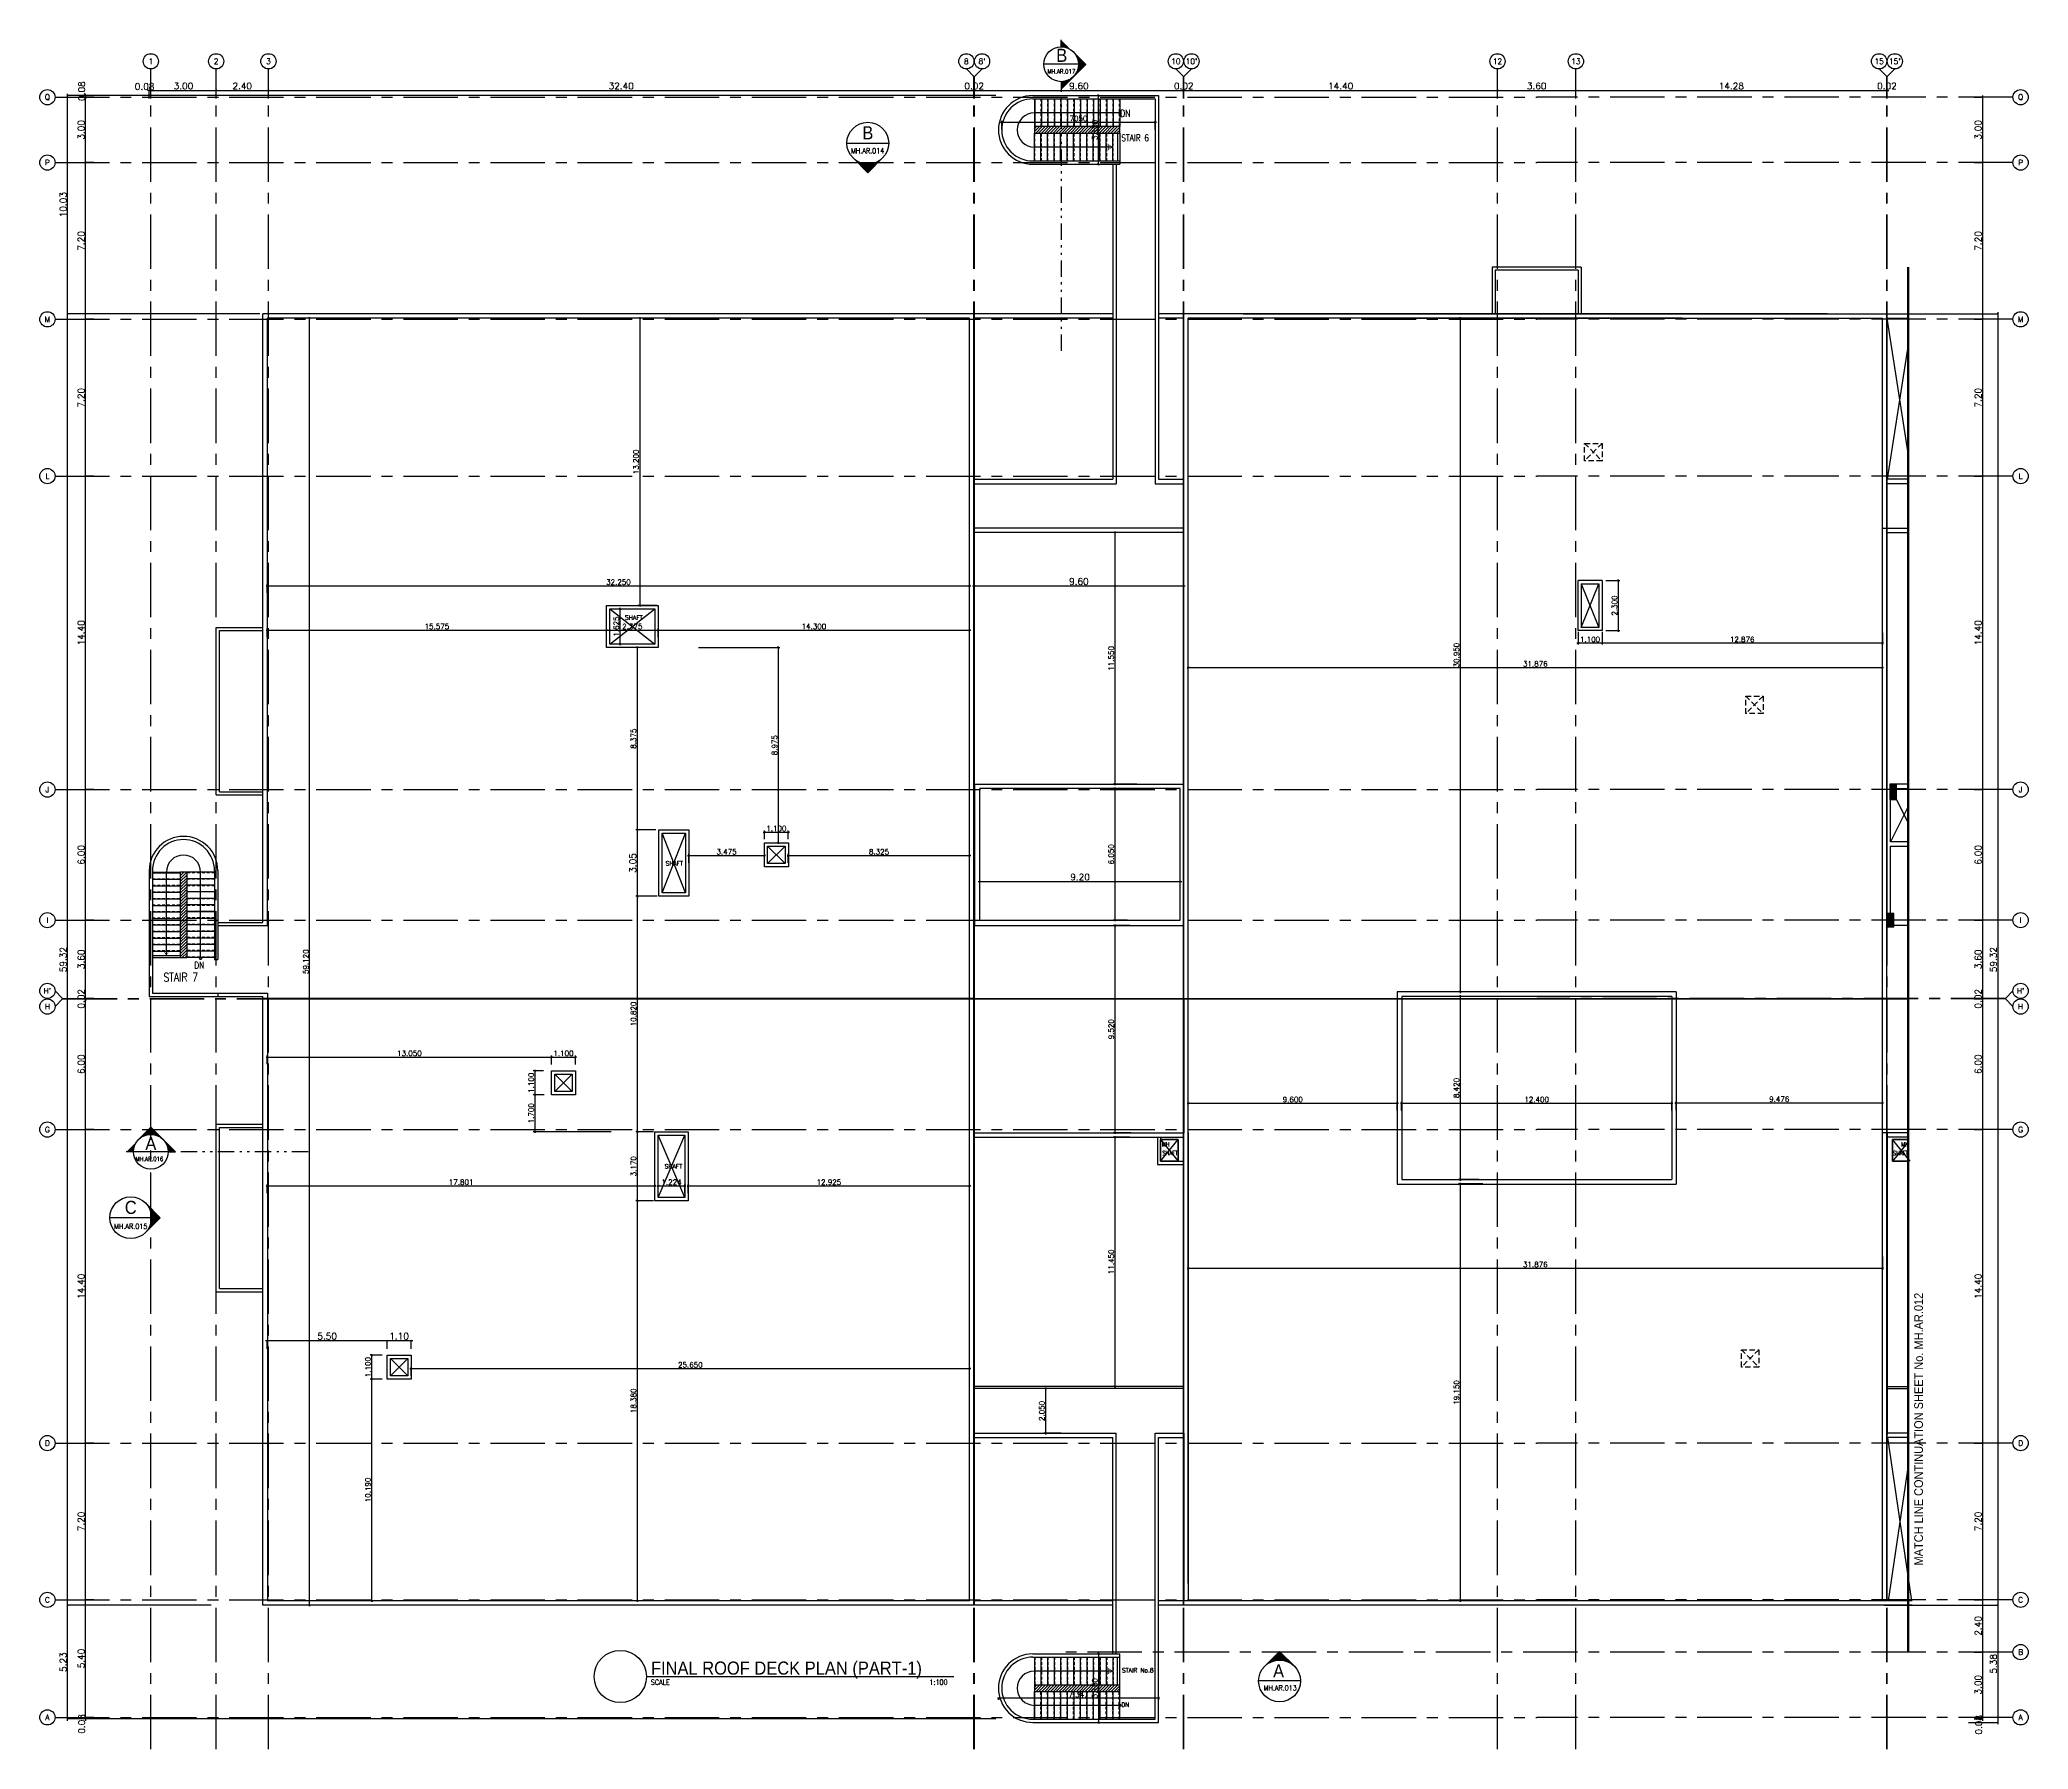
# Model space of a CAD drawing. Extents: x 88808.2 to 88899.5, y 39921.6 to 40000.1.
import ezdxf
from ezdxf.enums import TextEntityAlignment as Align

# ---------------------------------------------------------------- set-up
doc = ezdxf.new("R2010")
doc.units = 0
doc.header["$MEASUREMENT"] = 0
doc.header["$PDMODE"] = 34
for name, pattern in [('2DASHES', [1.7, 0.75, -0.25, 0.1, -0.25, 0.1, -0.25]), ('CENTER2', [1.125, 0.75, -0.125, 0.125, -0.125]), ('CENTERX2', [4, 2.5, -0.5, 0.5, -0.5]), ('HIDDEN', [0.375, 0.25, -0.125]), ('HIDDEN2', [0.1875, 0.125, -0.0625])]:
    doc.linetypes.add(name, pattern=pattern)
doc.layers.get('0').update_dxf_attribs({"linetype": 'CONTINUOUS'})
doc.layers.get('DEFPOINTS').update_dxf_attribs({"linetype": 'CONTINUOUS'})
for name, color, linetype in [('AX', 6, 'CONTINUOUS'), ('AX-CR', 2, 'CONTINUOUS'), ('AX-DIM', 4, 'CONTINUOUS'), ('AX-TXT', 2, 'CONTINUOUS'), ('AXES', 11, 'CENTERX2'), ('COL', 2, 'CONTINUOUS'), ('DIM', 4, 'CONTINUOUS'), ('DimRoof', 4, 'CONTINUOUS'), ('DOOR', 7, 'CONTINUOUS'), ('EJ', 9, 'CONTINUOUS'), ('ele', 7, 'CONTINUOUS'), ('ELEV', 2, 'CONTINUOUS'), ('HAT', 8, 'CONTINUOUS'), ('Hatch', 11, 'CONTINUOUS'), ('IND-ES', 6, 'CONTINUOUS'), ('IND-ES-L', 6, '2DASHES'), ('IND-ES-TXT', 4, 'CONTINUOUS'), ('PROJ-L', 3, 'CONTINUOUS'), ('RM-NAME', 5, 'CONTINUOUS'), ('ROOF', 2, 'CONTINUOUS'), ('SEC-MRK', 7, 'CONTINUOUS'), ('SHAFT', 4, 'CONTINUOUS'), ('SHAFTS', 3, 'CONTINUOUS'), ('STR', 5, 'CONTINUOUS'), ('TXT', 2, 'CONTINUOUS'), ('TXT1', 2, 'CONTINUOUS'), ('WALL', 2, 'CONTINUOUS')]:
    doc.layers.add(name, color=color, linetype=linetype)
doc.styles.add('ROMANS', font='ROMANS.shx')
doc.styles.add('S5', font='simplex.shx', dxfattribs={"width": 0.77})
doc.styles.add('TTXT', font='swisse.ttf', dxfattribs={"width": 0.6})
doc.dimstyles.new('DIM-OUT', dxfattribs={"dimscale": 0, "dimtxt": 0.3, "dimasz": 0.08, "dimexe": 0.02, "dimexo": 0.02, "dimgap": 0.05, "dimtad": 1, "dimzin": 0, "dimdsep": 46, "dimtxsty": 'ROMANS', "dimblk1": 'ARCHTICK', "dimblk2": 'ARCHTICK', "dimsah": 1, "dimcen": 0.01, "dimdle": 0.08, "dimclrd": 4, "dimclre": 4, "dimclrt": 2, "dimadec": 0, "dimazin": 0, "dimtp": 2, "dimtm": 2, "dimtfac": 0.114286, "dimtix": 1, "dimtmove": 2, "dimatfit": 3, "dimldrblk": 'ARCHTICK', "dimfxl": 0, "dimtolj": 1, "dimtzin": 0, "dimarcsym": 0})
doc.dimstyles.new('STANDARD in', dxfattribs={"dimtxt": 0.24, "dimasz": 0.1, "dimexe": 0.07, "dimexo": 0.07, "dimgap": 0.05, "dimtad": 1, "dimdec": 3, "dimzin": 0, "dimdsep": 46, "dimtxsty": 'ROMANS', "dimblk": 'ARCHTICK', "dimcen": 0.05, "dimdle": 0.05, "dimclrd": 4, "dimclre": 4, "dimclrt": 2, "dimadec": 0, "dimazin": 0, "dimtfac": 1, "dimtdec": 3, "dimtmove": 2, "dimatfit": 3, "dimfxl": 0, "dimtolj": 1, "dimtzin": 0, "dimarcsym": 0})

# ---------------------------------------------------------------- blocks, each defined once
blk = doc.blocks.new('AXU')
at = {"layer": 'AX-CR'}
blk.add_circle((0, 350), 350, dxfattribs=at)
at = {"layer": 'AX-TXT', "style": 'ROMANS'}
blk.add_attdef('AX', text='', height=250, dxfattribs=at).set_placement((0, 350), align=Align.MIDDLE)
blk = doc.blocks.new('_ARCHTICK')
at = {"color": 0, "linetype": 'ByBlock', "const_width": 0.15}
blk.add_lwpolyline([(-0.5, -0.5), (0.5, 0.5)], dxfattribs=at)
blk = doc.blocks.new('*D7')
at = {"layer": 'AX-DIM', "color": 4, "lineweight": -2}
for p, q in [((88897.463, 39928.23), (88898.163, 39928.23)), ((88898.143, 39928.31), (88898.143, 39922.765)), ((88896.794, 39922.845), (88898.163, 39922.845))]:
    blk.add_line(p, q, dxfattribs=at)
at = {"layer": 'DEFPOINTS', "color": 0}
for p in [(88897.443, 39928.23), (88896.774, 39922.845), (88898.143, 39922.845)]:
    blk.add_point(p, dxfattribs=at)
at = {"layer": 'AX-DIM', "color": 4, "lineweight": -2, "xscale": 0.08, "yscale": 0.08, "zscale": 0.08}
for p, rotation in [((88898.143, 39928.23), 90), ((88898.143, 39922.845), 270)]:
    blk.add_blockref('_ARCHTICK', p, dxfattribs=dict(at, rotation=rotation))
at = {"layer": 'AX-DIM', "color": 2, "insert": (88897.943, 39925.537), "char_height": 0.3, "attachment_point": 5, "rotation": 90, "style": 'ROMANS'}
blk.add_mtext('\\A1;5.38', dxfattribs=at)
blk = doc.blocks.new('*D8')
at = {"layer": 'AX-DIM', "color": 4, "lineweight": -2}
for p, q in [((88878.69, 39997.817), (88893.126, 39997.817)), ((88878.77, 39997.437), (88878.77, 39997.837)), ((88893.046, 39997.437), (88893.046, 39997.837))]:
    blk.add_line(p, q, dxfattribs=at)
at = {"layer": 'DEFPOINTS', "color": 0}
for p in [(88893.046, 39997.817), (88878.77, 39997.417), (88893.046, 39997.417)]:
    blk.add_point(p, dxfattribs=at)
at = {"layer": 'AX-DIM', "color": 4, "lineweight": -2, "xscale": 0.08, "yscale": 0.08, "zscale": 0.08, "rotation": 180}
blk.add_blockref('_ARCHTICK', (88878.77, 39997.817), dxfattribs=at)
at = {"layer": 'AX-DIM', "color": 4, "lineweight": -2, "xscale": 0.08, "yscale": 0.08, "zscale": 0.08}
blk.add_blockref('_ARCHTICK', (88893.046, 39997.817), dxfattribs=at)
at = {"layer": 'AX-DIM', "color": 2, "insert": (88885.908, 39998.017), "char_height": 0.3, "attachment_point": 5, "style": 'ROMANS'}
blk.add_mtext('\\A1;14.28', dxfattribs=at)
blk = doc.blocks.new('*D9')
at = {"layer": 'AX-DIM', "color": 4, "lineweight": -2}
for p, q in [((88893.046, 39997.817), (88892.966, 39997.817)), ((88893.046, 39997.437), (88893.046, 39997.837)), ((88893.046, 39997.817), (88893.066, 39997.817)), ((88893.066, 39997.437), (88893.066, 39997.837)), ((88893.066, 39997.817), (88893.146, 39997.817))]:
    blk.add_line(p, q, dxfattribs=at)
at = {"layer": 'DEFPOINTS', "color": 0}
for p in [(88893.066, 39997.817), (88893.046, 39997.417), (88893.066, 39997.417)]:
    blk.add_point(p, dxfattribs=at)
at = {"layer": 'AX-DIM', "color": 4, "lineweight": -2, "xscale": 0.08, "yscale": 0.08, "zscale": 0.08}
blk.add_blockref('_ARCHTICK', (88893.046, 39997.817), dxfattribs=at)
at = {"layer": 'AX-DIM', "color": 4, "lineweight": -2, "xscale": 0.08, "yscale": 0.08, "zscale": 0.08, "rotation": 180}
blk.add_blockref('_ARCHTICK', (88893.066, 39997.817), dxfattribs=at)
at = {"layer": 'AX-DIM', "color": 2, "insert": (88893.056, 39998.017), "char_height": 0.3, "attachment_point": 5, "style": 'ROMANS'}
blk.add_mtext('\\A1;0.02', dxfattribs=at)
blk = doc.blocks.new('*D10')
at = {"layer": 'AX-DIM', "color": 4, "lineweight": -2}
for p, q in [((88898.143, 39987.63), (88898.143, 39928.15)), ((88892.92, 39987.55), (88898.163, 39987.55)), ((88892.92, 39928.23), (88898.163, 39928.23))]:
    blk.add_line(p, q, dxfattribs=at)
at = {"layer": 'DEFPOINTS', "color": 0}
for p in [(88892.9, 39987.55), (88892.9, 39928.23), (88898.143, 39928.23)]:
    blk.add_point(p, dxfattribs=at)
at = {"layer": 'AX-DIM', "color": 4, "lineweight": -2, "xscale": 0.08, "yscale": 0.08, "zscale": 0.08}
for p, rotation in [((88898.143, 39987.55), 90), ((88898.143, 39928.23), 270)]:
    blk.add_blockref('_ARCHTICK', p, dxfattribs=dict(at, rotation=rotation))
at = {"layer": 'AX-DIM', "color": 2, "insert": (88897.943, 39957.89), "char_height": 0.3, "attachment_point": 5, "rotation": 90, "style": 'ROMANS'}
blk.add_mtext('\\A1;59.32', dxfattribs=at)
blk = doc.blocks.new('*D11')
at = {"layer": 'AX-DIM', "color": 4, "lineweight": -2}
for p, q in [((88897.063, 39965.7), (88897.463, 39965.7)), ((88897.443, 39965.78), (88897.443, 39959.62)), ((88897.063, 39959.7), (88897.463, 39959.7))]:
    blk.add_line(p, q, dxfattribs=at)
at = {"layer": 'DEFPOINTS', "color": 0}
for p in [(88897.043, 39965.7), (88897.043, 39959.7), (88897.443, 39959.7)]:
    blk.add_point(p, dxfattribs=at)
at = {"layer": 'AX-DIM', "color": 4, "lineweight": -2, "xscale": 0.08, "yscale": 0.08, "zscale": 0.08}
for p, rotation in [((88897.443, 39965.7), 90), ((88897.443, 39959.7), 270)]:
    blk.add_blockref('_ARCHTICK', p, dxfattribs=dict(at, rotation=rotation))
at = {"layer": 'AX-DIM', "color": 2, "insert": (88897.243, 39962.7), "char_height": 0.3, "attachment_point": 5, "rotation": 90, "style": 'ROMANS'}
blk.add_mtext('\\A1;6.00', dxfattribs=at)
blk = doc.blocks.new('*D12')
at = {"layer": 'AX-DIM', "color": 4, "lineweight": -2}
for p, q in [((88897.063, 39935.68), (88897.463, 39935.68)), ((88897.443, 39935.76), (88897.443, 39928.4)), ((88897.063, 39928.48), (88897.463, 39928.48))]:
    blk.add_line(p, q, dxfattribs=at)
at = {"layer": 'DEFPOINTS', "color": 0}
for p in [(88897.043, 39935.68), (88897.043, 39928.48), (88897.443, 39928.48)]:
    blk.add_point(p, dxfattribs=at)
at = {"layer": 'AX-DIM', "color": 4, "lineweight": -2, "xscale": 0.08, "yscale": 0.08, "zscale": 0.08}
for p, rotation in [((88897.443, 39935.68), 90), ((88897.443, 39928.48), 270)]:
    blk.add_blockref('_ARCHTICK', p, dxfattribs=dict(at, rotation=rotation))
at = {"layer": 'AX-DIM', "color": 2, "insert": (88897.243, 39932.08), "char_height": 0.3, "attachment_point": 5, "rotation": 90, "style": 'ROMANS'}
blk.add_mtext('\\A1;7.20', dxfattribs=at)
blk = doc.blocks.new('*D13')
at = {"layer": 'AX-DIM', "color": 4, "lineweight": -2}
for p, q in [((88897.063, 39928.48), (88897.463, 39928.48)), ((88897.443, 39928.56), (88897.443, 39926)), ((88897.063, 39926.08), (88897.463, 39926.08))]:
    blk.add_line(p, q, dxfattribs=at)
at = {"layer": 'DEFPOINTS', "color": 0}
for p in [(88897.043, 39928.48), (88897.043, 39926.08), (88897.443, 39926.08)]:
    blk.add_point(p, dxfattribs=at)
at = {"layer": 'AX-DIM', "color": 4, "lineweight": -2, "xscale": 0.08, "yscale": 0.08, "zscale": 0.08}
for p, rotation in [((88897.443, 39928.48), 90), ((88897.443, 39926.08), 270)]:
    blk.add_blockref('_ARCHTICK', p, dxfattribs=dict(at, rotation=rotation))
at = {"layer": 'AX-DIM', "color": 2, "insert": (88897.243, 39927.28), "char_height": 0.3, "attachment_point": 5, "rotation": 90, "style": 'ROMANS'}
blk.add_mtext('\\A1;2.40', dxfattribs=at)
blk = doc.blocks.new('*D14')
at = {"layer": 'AX-DIM', "color": 4, "lineweight": -2}
for p, q in [((88897.063, 39926.08), (88897.463, 39926.08)), ((88897.443, 39926.16), (88897.443, 39923)), ((88897.063, 39923.08), (88897.463, 39923.08))]:
    blk.add_line(p, q, dxfattribs=at)
at = {"layer": 'DEFPOINTS', "color": 0}
for p in [(88897.043, 39926.08), (88897.043, 39923.08), (88897.443, 39923.08)]:
    blk.add_point(p, dxfattribs=at)
at = {"layer": 'AX-DIM', "color": 4, "lineweight": -2, "xscale": 0.08, "yscale": 0.08, "zscale": 0.08}
for p, rotation in [((88897.443, 39926.08), 90), ((88897.443, 39923.08), 270)]:
    blk.add_blockref('_ARCHTICK', p, dxfattribs=dict(at, rotation=rotation))
at = {"layer": 'AX-DIM', "color": 2, "insert": (88897.243, 39924.58), "char_height": 0.3, "attachment_point": 5, "rotation": 90, "style": 'ROMANS'}
blk.add_mtext('\\A1;3.00', dxfattribs=at)
blk = doc.blocks.new('AXR')
at = {"layer": 'AX-CR'}
blk.add_circle((350, 0), 350, dxfattribs=at)
at = {"layer": 'AX-TXT', "style": 'ROMANS'}
blk.add_attdef('AX', text='', height=250, dxfattribs=at).set_placement((350, 0), align=Align.MIDDLE)
blk = doc.blocks.new('*D15')
at = {"layer": 'AX-DIM', "color": 4, "lineweight": -2}
for p, q in [((88897.063, 39923.08), (88897.463, 39923.08)), ((88897.063, 39923.005), (88897.463, 39923.005)), ((88897.443, 39923.08), (88897.443, 39923.16)), ((88897.443, 39923.08), (88897.443, 39923.005)), ((88897.443, 39923.005), (88897.443, 39922.925))]:
    blk.add_line(p, q, dxfattribs=at)
at = {"layer": 'DEFPOINTS', "color": 0}
for p in [(88897.043, 39923.08), (88897.043, 39923.005), (88897.443, 39923.005)]:
    blk.add_point(p, dxfattribs=at)
at = {"layer": 'AX-DIM', "color": 4, "lineweight": -2, "xscale": 0.08, "yscale": 0.08, "zscale": 0.08}
for p, rotation in [((88897.443, 39923.08), 270), ((88897.443, 39923.005), 90)]:
    blk.add_blockref('_ARCHTICK', p, dxfattribs=dict(at, rotation=rotation))
at = {"layer": 'AX-DIM', "color": 2, "insert": (88897.268, 39922.74), "char_height": 0.3, "attachment_point": 5, "rotation": 90, "style": 'ROMANS'}
blk.add_mtext('\\A1;0.08', dxfattribs=at)
blk = doc.blocks.new('*D16')
at = {"layer": 'AX-DIM', "color": 4, "lineweight": -2}
for p, q in [((88897.443, 39950.16), (88897.443, 39935.6)), ((88897.063, 39950.08), (88897.463, 39950.08)), ((88897.063, 39935.68), (88897.463, 39935.68))]:
    blk.add_line(p, q, dxfattribs=at)
at = {"layer": 'DEFPOINTS', "color": 0}
for p in [(88897.043, 39950.08), (88897.043, 39935.68), (88897.443, 39935.68)]:
    blk.add_point(p, dxfattribs=at)
at = {"layer": 'AX-DIM', "color": 4, "lineweight": -2, "xscale": 0.08, "yscale": 0.08, "zscale": 0.08}
for p, rotation in [((88897.443, 39950.08), 90), ((88897.443, 39935.68), 270)]:
    blk.add_blockref('_ARCHTICK', p, dxfattribs=dict(at, rotation=rotation))
at = {"layer": 'AX-DIM', "color": 2, "insert": (88897.243, 39942.88), "char_height": 0.3, "attachment_point": 5, "rotation": 90, "style": 'ROMANS'}
blk.add_mtext('\\A1;14.40', dxfattribs=at)
blk = doc.blocks.new('*D17')
at = {"layer": 'AX-DIM', "color": 4, "lineweight": -2}
for p, q in [((88897.063, 39956.08), (88897.463, 39956.08)), ((88897.443, 39956.16), (88897.443, 39950)), ((88897.063, 39950.08), (88897.463, 39950.08))]:
    blk.add_line(p, q, dxfattribs=at)
at = {"layer": 'DEFPOINTS', "color": 0}
for p in [(88897.043, 39956.08), (88897.043, 39950.08), (88897.443, 39950.08)]:
    blk.add_point(p, dxfattribs=at)
at = {"layer": 'AX-DIM', "color": 4, "lineweight": -2, "xscale": 0.08, "yscale": 0.08, "zscale": 0.08}
for p, rotation in [((88897.443, 39956.08), 90), ((88897.443, 39950.08), 270)]:
    blk.add_blockref('_ARCHTICK', p, dxfattribs=dict(at, rotation=rotation))
at = {"layer": 'AX-DIM', "color": 2, "insert": (88897.243, 39953.08), "char_height": 0.3, "attachment_point": 5, "rotation": 90, "style": 'ROMANS'}
blk.add_mtext('\\A1;6.00', dxfattribs=at)
blk = doc.blocks.new('*D18')
at = {"layer": 'AX-DIM', "color": 4, "lineweight": -2}
for p, q in [((88897.063, 39959.7), (88897.463, 39959.7)), ((88897.443, 39959.78), (88897.443, 39956.02)), ((88897.063, 39956.1), (88897.463, 39956.1))]:
    blk.add_line(p, q, dxfattribs=at)
at = {"layer": 'DEFPOINTS', "color": 0}
for p in [(88897.043, 39959.7), (88897.043, 39956.1), (88897.443, 39956.1)]:
    blk.add_point(p, dxfattribs=at)
at = {"layer": 'AX-DIM', "color": 4, "lineweight": -2, "xscale": 0.08, "yscale": 0.08, "zscale": 0.08}
for p, rotation in [((88897.443, 39959.7), 90), ((88897.443, 39956.1), 270)]:
    blk.add_blockref('_ARCHTICK', p, dxfattribs=dict(at, rotation=rotation))
at = {"layer": 'AX-DIM', "color": 2, "insert": (88897.243, 39957.9), "char_height": 0.3, "attachment_point": 5, "rotation": 90, "style": 'ROMANS'}
blk.add_mtext('\\A1;3.60', dxfattribs=at)
blk = doc.blocks.new('*D19')
at = {"layer": 'AX-DIM', "color": 4, "lineweight": -2}
for p, q in [((88897.063, 39956.1), (88897.463, 39956.1)), ((88897.063, 39956.08), (88897.463, 39956.08)), ((88897.443, 39956.1), (88897.443, 39956.18)), ((88897.443, 39956.1), (88897.443, 39956.08)), ((88897.443, 39956.08), (88897.443, 39956))]:
    blk.add_line(p, q, dxfattribs=at)
at = {"layer": 'DEFPOINTS', "color": 0}
for p in [(88897.043, 39956.1), (88897.043, 39956.08), (88897.443, 39956.08)]:
    blk.add_point(p, dxfattribs=at)
at = {"layer": 'AX-DIM', "color": 4, "lineweight": -2, "xscale": 0.08, "yscale": 0.08, "zscale": 0.08}
for p, rotation in [((88897.443, 39956.1), 270), ((88897.443, 39956.08), 90)]:
    blk.add_blockref('_ARCHTICK', p, dxfattribs=dict(at, rotation=rotation))
at = {"layer": 'AX-DIM', "color": 2, "insert": (88897.243, 39956.09), "char_height": 0.3, "attachment_point": 5, "rotation": 90, "style": 'ROMANS'}
blk.add_mtext('\\A1;0.02', dxfattribs=at)
blk = doc.blocks.new('*D20')
at = {"layer": 'AX-DIM', "color": 4, "lineweight": -2}
for p, q in [((88897.063, 39994.5), (88897.463, 39994.5)), ((88897.443, 39994.58), (88897.443, 39987.22)), ((88897.063, 39987.3), (88897.463, 39987.3))]:
    blk.add_line(p, q, dxfattribs=at)
at = {"layer": 'DEFPOINTS', "color": 0}
for p in [(88897.043, 39994.5), (88897.043, 39987.3), (88897.443, 39987.3)]:
    blk.add_point(p, dxfattribs=at)
at = {"layer": 'AX-DIM', "color": 4, "lineweight": -2, "xscale": 0.08, "yscale": 0.08, "zscale": 0.08}
for p, rotation in [((88897.443, 39994.5), 90), ((88897.443, 39987.3), 270)]:
    blk.add_blockref('_ARCHTICK', p, dxfattribs=dict(at, rotation=rotation))
at = {"layer": 'AX-DIM', "color": 2, "insert": (88897.243, 39990.9), "char_height": 0.3, "attachment_point": 5, "rotation": 90, "style": 'ROMANS'}
blk.add_mtext('\\A1;7.20', dxfattribs=at)
blk = doc.blocks.new('*D21')
at = {"layer": 'AX-DIM', "color": 4, "lineweight": -2}
for p, q in [((88897.063, 39980.1), (88897.463, 39980.1)), ((88897.443, 39980.18), (88897.443, 39965.62)), ((88897.063, 39965.7), (88897.463, 39965.7))]:
    blk.add_line(p, q, dxfattribs=at)
at = {"layer": 'DEFPOINTS', "color": 0}
for p in [(88897.043, 39980.1), (88897.043, 39965.7), (88897.443, 39965.7)]:
    blk.add_point(p, dxfattribs=at)
at = {"layer": 'AX-DIM', "color": 4, "lineweight": -2, "xscale": 0.08, "yscale": 0.08, "zscale": 0.08}
for p, rotation in [((88897.443, 39980.1), 90), ((88897.443, 39965.7), 270)]:
    blk.add_blockref('_ARCHTICK', p, dxfattribs=dict(at, rotation=rotation))
at = {"layer": 'AX-DIM', "color": 2, "insert": (88897.243, 39972.9), "char_height": 0.3, "attachment_point": 5, "rotation": 90, "style": 'ROMANS'}
blk.add_mtext('\\A1;14.40', dxfattribs=at)
blk = doc.blocks.new('*D22')
at = {"layer": 'AX-DIM', "color": 4, "lineweight": -2}
for p, q in [((88897.063, 39987.3), (88897.463, 39987.3)), ((88897.443, 39987.38), (88897.443, 39980.02)), ((88897.063, 39980.1), (88897.463, 39980.1))]:
    blk.add_line(p, q, dxfattribs=at)
at = {"layer": 'DEFPOINTS', "color": 0}
for p in [(88897.043, 39987.3), (88897.043, 39980.1), (88897.443, 39980.1)]:
    blk.add_point(p, dxfattribs=at)
at = {"layer": 'AX-DIM', "color": 4, "lineweight": -2, "xscale": 0.08, "yscale": 0.08, "zscale": 0.08}
for p, rotation in [((88897.443, 39987.3), 90), ((88897.443, 39980.1), 270)]:
    blk.add_blockref('_ARCHTICK', p, dxfattribs=dict(at, rotation=rotation))
at = {"layer": 'AX-DIM', "color": 2, "insert": (88897.243, 39983.7), "char_height": 0.3, "attachment_point": 5, "rotation": 90, "style": 'ROMANS'}
blk.add_mtext('\\A1;7.20', dxfattribs=at)
blk = doc.blocks.new('*D23')
at = {"layer": 'AX-DIM', "color": 4, "lineweight": -2}
for p, q in [((88897.063, 39997.5), (88897.463, 39997.5)), ((88897.443, 39997.58), (88897.443, 39994.42)), ((88897.063, 39994.5), (88897.463, 39994.5))]:
    blk.add_line(p, q, dxfattribs=at)
at = {"layer": 'DEFPOINTS', "color": 0}
for p in [(88897.043, 39997.5), (88897.043, 39994.5), (88897.443, 39994.5)]:
    blk.add_point(p, dxfattribs=at)
at = {"layer": 'AX-DIM', "color": 4, "lineweight": -2, "xscale": 0.08, "yscale": 0.08, "zscale": 0.08}
for p, rotation in [((88897.443, 39997.5), 90), ((88897.443, 39994.5), 270)]:
    blk.add_blockref('_ARCHTICK', p, dxfattribs=dict(at, rotation=rotation))
at = {"layer": 'AX-DIM', "color": 2, "insert": (88897.243, 39996), "char_height": 0.3, "attachment_point": 5, "rotation": 90, "style": 'ROMANS'}
blk.add_mtext('\\A1;3.00', dxfattribs=at)
blk = doc.blocks.new('*D51')
at = {"layer": 'AX-DIM', "color": 4, "lineweight": -2}
for p, q in [((88810.71, 39959.7), (88810.31, 39959.7)), ((88810.33, 39956.02), (88810.33, 39959.78)), ((88810.71, 39956.1), (88810.31, 39956.1))]:
    blk.add_line(p, q, dxfattribs=at)
at = {"layer": 'DEFPOINTS', "color": 0}
for p in [(88810.33, 39959.7), (88810.73, 39959.7), (88810.73, 39956.1)]:
    blk.add_point(p, dxfattribs=at)
at = {"layer": 'AX-DIM', "color": 4, "lineweight": -2, "xscale": 0.08, "yscale": 0.08, "zscale": 0.08}
for p, rotation in [((88810.33, 39959.7), 90), ((88810.33, 39956.1), 270)]:
    blk.add_blockref('_ARCHTICK', p, dxfattribs=dict(at, rotation=rotation))
at = {"layer": 'AX-DIM', "color": 2, "insert": (88810.13, 39957.9), "char_height": 0.3, "attachment_point": 5, "rotation": 90, "style": 'ROMANS'}
blk.add_mtext('\\A1;3.60', dxfattribs=at)
blk = doc.blocks.new('*D43')
at = {"layer": 'AX-DIM', "color": 4, "lineweight": -2}
for p, q in [((88809.506, 39928.15), (88809.506, 39987.63)), ((88818.336, 39987.55), (88809.486, 39987.55)), ((88816.098, 39928.23), (88809.486, 39928.23))]:
    blk.add_line(p, q, dxfattribs=at)
at = {"layer": 'DEFPOINTS', "color": 0}
for p in [(88809.506, 39987.55), (88818.356, 39987.55), (88816.118, 39928.23)]:
    blk.add_point(p, dxfattribs=at)
at = {"layer": 'AX-DIM', "color": 4, "lineweight": -2, "xscale": 0.08, "yscale": 0.08, "zscale": 0.08}
for p, rotation in [((88809.506, 39987.55), 90), ((88809.506, 39928.23), 270)]:
    blk.add_blockref('_ARCHTICK', p, dxfattribs=dict(at, rotation=rotation))
at = {"layer": 'AX-DIM', "color": 2, "insert": (88809.306, 39957.89), "char_height": 0.3, "attachment_point": 5, "rotation": 90, "style": 'ROMANS'}
blk.add_mtext('\\A1;59.32', dxfattribs=at)
blk = doc.blocks.new('*D45')
at = {"layer": 'AX-DIM', "color": 4, "lineweight": -2}
for p, q in [((88810.186, 39928.23), (88809.486, 39928.23)), ((88809.506, 39922.925), (88809.506, 39928.31)), ((88852.131, 39923.005), (88809.486, 39923.005))]:
    blk.add_line(p, q, dxfattribs=at)
at = {"layer": 'DEFPOINTS', "color": 0}
for p in [(88809.506, 39928.23), (88810.206, 39928.23), (88852.151, 39923.005)]:
    blk.add_point(p, dxfattribs=at)
at = {"layer": 'AX-DIM', "color": 4, "lineweight": -2, "xscale": 0.08, "yscale": 0.08, "zscale": 0.08}
for p, rotation in [((88809.506, 39928.23), 90), ((88809.506, 39923.005), 270)]:
    blk.add_blockref('_ARCHTICK', p, dxfattribs=dict(at, rotation=rotation))
at = {"layer": 'AX-DIM', "color": 2, "insert": (88809.306, 39925.617), "char_height": 0.3, "attachment_point": 5, "rotation": 90, "style": 'ROMANS'}
blk.add_mtext('\\A1;5.23', dxfattribs=at)
blk = doc.blocks.new('*D46')
at = {"layer": 'AX-DIM', "color": 4, "lineweight": -2}
for p, q in [((88810.71, 39935.68), (88810.31, 39935.68)), ((88810.33, 39928.4), (88810.33, 39935.76)), ((88810.71, 39928.48), (88810.31, 39928.48))]:
    blk.add_line(p, q, dxfattribs=at)
at = {"layer": 'DEFPOINTS', "color": 0}
for p in [(88810.33, 39935.68), (88810.73, 39935.68), (88810.73, 39928.48)]:
    blk.add_point(p, dxfattribs=at)
at = {"layer": 'AX-DIM', "color": 4, "lineweight": -2, "xscale": 0.08, "yscale": 0.08, "zscale": 0.08}
for p, rotation in [((88810.33, 39935.68), 90), ((88810.33, 39928.48), 270)]:
    blk.add_blockref('_ARCHTICK', p, dxfattribs=dict(at, rotation=rotation))
at = {"layer": 'AX-DIM', "color": 2, "insert": (88810.13, 39932.08), "char_height": 0.3, "attachment_point": 5, "rotation": 90, "style": 'ROMANS'}
blk.add_mtext('\\A1;7.20', dxfattribs=at)
blk = doc.blocks.new('AXL')
at = {"layer": 'AX-CR'}
blk.add_circle((-350, 0), 350, dxfattribs=at)
at = {"layer": 'AX-TXT', "style": 'ROMANS'}
blk.add_attdef('AX', text='', height=250, dxfattribs=at).set_placement((-350, 0), align=Align.MIDDLE)
blk = doc.blocks.new('*D48')
at = {"layer": 'AX-DIM', "color": 4, "lineweight": -2}
for p, q in [((88810.71, 39928.48), (88810.31, 39928.48)), ((88810.33, 39923), (88810.33, 39928.56)), ((88810.71, 39923.08), (88810.31, 39923.08))]:
    blk.add_line(p, q, dxfattribs=at)
at = {"layer": 'DEFPOINTS', "color": 0}
for p in [(88810.33, 39928.48), (88810.73, 39928.48), (88810.73, 39923.08)]:
    blk.add_point(p, dxfattribs=at)
at = {"layer": 'AX-DIM', "color": 4, "lineweight": -2, "xscale": 0.08, "yscale": 0.08, "zscale": 0.08}
for p, rotation in [((88810.33, 39928.48), 90), ((88810.33, 39923.08), 270)]:
    blk.add_blockref('_ARCHTICK', p, dxfattribs=dict(at, rotation=rotation))
at = {"layer": 'AX-DIM', "color": 2, "insert": (88810.13, 39925.78), "char_height": 0.3, "attachment_point": 5, "rotation": 90, "style": 'ROMANS'}
blk.add_mtext('\\A1;5.40', dxfattribs=at)
blk = doc.blocks.new('*D47')
at = {"layer": 'AX-DIM', "color": 4, "lineweight": -2}
for p, q in [((88810.71, 39923.08), (88810.31, 39923.08)), ((88810.71, 39923.005), (88810.31, 39923.005)), ((88810.33, 39923.08), (88810.33, 39923.16)), ((88810.33, 39923.005), (88810.33, 39923.08)), ((88810.33, 39923.005), (88810.33, 39922.925))]:
    blk.add_line(p, q, dxfattribs=at)
at = {"layer": 'DEFPOINTS', "color": 0}
for p in [(88810.33, 39923.08), (88810.73, 39923.08), (88810.73, 39923.005)]:
    blk.add_point(p, dxfattribs=at)
at = {"layer": 'AX-DIM', "color": 4, "lineweight": -2, "xscale": 0.08, "yscale": 0.08, "zscale": 0.08}
for p, rotation in [((88810.33, 39923.08), 270), ((88810.33, 39923.005), 90)]:
    blk.add_blockref('_ARCHTICK', p, dxfattribs=dict(at, rotation=rotation))
at = {"layer": 'AX-DIM', "color": 2, "insert": (88810.155, 39922.776), "char_height": 0.3, "attachment_point": 5, "rotation": 90, "style": 'ROMANS'}
blk.add_mtext('\\A1;0.08', dxfattribs=at)
blk = doc.blocks.new('*D49')
at = {"layer": 'AX-DIM', "color": 4, "lineweight": -2}
for p, q in [((88810.33, 39935.6), (88810.33, 39950.16)), ((88810.71, 39950.08), (88810.31, 39950.08)), ((88810.71, 39935.68), (88810.31, 39935.68))]:
    blk.add_line(p, q, dxfattribs=at)
at = {"layer": 'DEFPOINTS', "color": 0}
for p in [(88810.33, 39950.08), (88810.73, 39950.08), (88810.73, 39935.68)]:
    blk.add_point(p, dxfattribs=at)
at = {"layer": 'AX-DIM', "color": 4, "lineweight": -2, "xscale": 0.08, "yscale": 0.08, "zscale": 0.08}
for p, rotation in [((88810.33, 39950.08), 90), ((88810.33, 39935.68), 270)]:
    blk.add_blockref('_ARCHTICK', p, dxfattribs=dict(at, rotation=rotation))
at = {"layer": 'AX-DIM', "color": 2, "insert": (88810.13, 39942.88), "char_height": 0.3, "attachment_point": 5, "rotation": 90, "style": 'ROMANS'}
blk.add_mtext('\\A1;14.40', dxfattribs=at)
blk = doc.blocks.new('*D50')
at = {"layer": 'AX-DIM', "color": 4, "lineweight": -2}
for p, q in [((88810.71, 39956.08), (88810.31, 39956.08)), ((88810.33, 39950), (88810.33, 39956.16)), ((88810.71, 39950.08), (88810.31, 39950.08))]:
    blk.add_line(p, q, dxfattribs=at)
at = {"layer": 'DEFPOINTS', "color": 0}
for p in [(88810.33, 39956.08), (88810.73, 39956.08), (88810.73, 39950.08)]:
    blk.add_point(p, dxfattribs=at)
at = {"layer": 'AX-DIM', "color": 4, "lineweight": -2, "xscale": 0.08, "yscale": 0.08, "zscale": 0.08}
for p, rotation in [((88810.33, 39956.08), 90), ((88810.33, 39950.08), 270)]:
    blk.add_blockref('_ARCHTICK', p, dxfattribs=dict(at, rotation=rotation))
at = {"layer": 'AX-DIM', "color": 2, "insert": (88810.13, 39953.08), "char_height": 0.3, "attachment_point": 5, "rotation": 90, "style": 'ROMANS'}
blk.add_mtext('\\A1;6.00', dxfattribs=at)
blk = doc.blocks.new('*D52')
at = {"layer": 'AX-DIM', "color": 4, "lineweight": -2}
for p, q in [((88810.71, 39956.1), (88810.31, 39956.1)), ((88810.71, 39956.08), (88810.31, 39956.08)), ((88810.33, 39956.1), (88810.33, 39956.18)), ((88810.33, 39956.08), (88810.33, 39956.1)), ((88810.33, 39956.08), (88810.33, 39956))]:
    blk.add_line(p, q, dxfattribs=at)
at = {"layer": 'DEFPOINTS', "color": 0}
for p in [(88810.33, 39956.1), (88810.73, 39956.1), (88810.73, 39956.08)]:
    blk.add_point(p, dxfattribs=at)
at = {"layer": 'AX-DIM', "color": 4, "lineweight": -2, "xscale": 0.08, "yscale": 0.08, "zscale": 0.08}
for p, rotation in [((88810.33, 39956.1), 270), ((88810.33, 39956.08), 90)]:
    blk.add_blockref('_ARCHTICK', p, dxfattribs=dict(at, rotation=rotation))
at = {"layer": 'AX-DIM', "color": 2, "insert": (88810.13, 39956.09), "char_height": 0.3, "attachment_point": 5, "rotation": 90, "style": 'ROMANS'}
blk.add_mtext('\\A1;0.02', dxfattribs=at)
blk = doc.blocks.new('*D31')
at = {"layer": 'AX-DIM', "color": 4, "lineweight": -2}
for p, q in [((88809.503, 39987.47), (88809.503, 39997.655)), ((88852.128, 39997.575), (88809.483, 39997.575)), ((88810.183, 39987.55), (88809.483, 39987.55))]:
    blk.add_line(p, q, dxfattribs=at)
at = {"layer": 'DEFPOINTS', "color": 0}
for p in [(88809.503, 39997.575), (88852.148, 39997.575), (88810.203, 39987.55)]:
    blk.add_point(p, dxfattribs=at)
at = {"layer": 'AX-DIM', "color": 4, "lineweight": -2, "xscale": 0.08, "yscale": 0.08, "zscale": 0.08}
for p, rotation in [((88809.503, 39997.575), 90), ((88809.503, 39987.55), 270)]:
    blk.add_blockref('_ARCHTICK', p, dxfattribs=dict(at, rotation=rotation))
at = {"layer": 'AX-DIM', "color": 2, "insert": (88809.303, 39992.562), "char_height": 0.3, "attachment_point": 5, "rotation": 90, "style": 'ROMANS'}
blk.add_mtext('\\A1;10.03', dxfattribs=at)
blk = doc.blocks.new('*D36')
at = {"layer": 'AX-DIM', "color": 4, "lineweight": -2}
for p, q in [((88810.71, 39987.3), (88810.31, 39987.3)), ((88810.33, 39980.02), (88810.33, 39987.38)), ((88810.71, 39980.1), (88810.31, 39980.1))]:
    blk.add_line(p, q, dxfattribs=at)
at = {"layer": 'DEFPOINTS', "color": 0}
for p in [(88810.33, 39987.3), (88810.73, 39987.3), (88810.73, 39980.1)]:
    blk.add_point(p, dxfattribs=at)
at = {"layer": 'AX-DIM', "color": 4, "lineweight": -2, "xscale": 0.08, "yscale": 0.08, "zscale": 0.08}
for p, rotation in [((88810.33, 39987.3), 90), ((88810.33, 39980.1), 270)]:
    blk.add_blockref('_ARCHTICK', p, dxfattribs=dict(at, rotation=rotation))
at = {"layer": 'AX-DIM', "color": 2, "insert": (88810.13, 39983.7), "char_height": 0.3, "attachment_point": 5, "rotation": 90, "style": 'ROMANS'}
blk.add_mtext('\\A1;7.20', dxfattribs=at)
blk = doc.blocks.new('*D44')
at = {"layer": 'AX-DIM', "color": 4, "lineweight": -2}
for p, q in [((88810.71, 39965.7), (88810.31, 39965.7)), ((88810.33, 39959.62), (88810.33, 39965.78)), ((88810.71, 39959.7), (88810.31, 39959.7))]:
    blk.add_line(p, q, dxfattribs=at)
at = {"layer": 'DEFPOINTS', "color": 0}
for p in [(88810.33, 39965.7), (88810.73, 39965.7), (88810.73, 39959.7)]:
    blk.add_point(p, dxfattribs=at)
at = {"layer": 'AX-DIM', "color": 4, "lineweight": -2, "xscale": 0.08, "yscale": 0.08, "zscale": 0.08}
for p, rotation in [((88810.33, 39965.7), 90), ((88810.33, 39959.7), 270)]:
    blk.add_blockref('_ARCHTICK', p, dxfattribs=dict(at, rotation=rotation))
at = {"layer": 'AX-DIM', "color": 2, "insert": (88810.13, 39962.7), "char_height": 0.3, "attachment_point": 5, "rotation": 90, "style": 'ROMANS'}
blk.add_mtext('\\A1;6.00', dxfattribs=at)
blk = doc.blocks.new('*D35')
at = {"layer": 'AX-DIM', "color": 4, "lineweight": -2}
for p, q in [((88810.71, 39980.1), (88810.31, 39980.1)), ((88810.33, 39965.62), (88810.33, 39980.18)), ((88810.71, 39965.7), (88810.31, 39965.7))]:
    blk.add_line(p, q, dxfattribs=at)
at = {"layer": 'DEFPOINTS', "color": 0}
for p in [(88810.33, 39980.1), (88810.73, 39980.1), (88810.73, 39965.7)]:
    blk.add_point(p, dxfattribs=at)
at = {"layer": 'AX-DIM', "color": 4, "lineweight": -2, "xscale": 0.08, "yscale": 0.08, "zscale": 0.08}
for p, rotation in [((88810.33, 39980.1), 90), ((88810.33, 39965.7), 270)]:
    blk.add_blockref('_ARCHTICK', p, dxfattribs=dict(at, rotation=rotation))
at = {"layer": 'AX-DIM', "color": 2, "insert": (88810.13, 39972.9), "char_height": 0.3, "attachment_point": 5, "rotation": 90, "style": 'ROMANS'}
blk.add_mtext('\\A1;14.40', dxfattribs=at)
blk = doc.blocks.new('*D38')
at = {"layer": 'AX-DIM', "color": 4, "lineweight": -2}
for p, q in [((88810.33, 39997.575), (88810.33, 39997.655)), ((88810.71, 39997.575), (88810.31, 39997.575)), ((88810.71, 39997.5), (88810.31, 39997.5)), ((88810.33, 39997.5), (88810.33, 39997.575)), ((88810.33, 39997.5), (88810.33, 39997.42))]:
    blk.add_line(p, q, dxfattribs=at)
at = {"layer": 'DEFPOINTS', "color": 0}
for p in [(88810.33, 39997.575), (88810.73, 39997.575), (88810.73, 39997.5)]:
    blk.add_point(p, dxfattribs=at)
at = {"layer": 'AX-DIM', "color": 4, "lineweight": -2, "xscale": 0.08, "yscale": 0.08, "zscale": 0.08}
for p, rotation in [((88810.33, 39997.575), 270), ((88810.33, 39997.5), 90)]:
    blk.add_blockref('_ARCHTICK', p, dxfattribs=dict(at, rotation=rotation))
at = {"layer": 'AX-DIM', "color": 2, "insert": (88810.155, 39997.784), "char_height": 0.3, "attachment_point": 5, "rotation": 90, "style": 'ROMANS'}
blk.add_mtext('\\A1;0.08', dxfattribs=at)
blk = doc.blocks.new('*D37')
at = {"layer": 'AX-DIM', "color": 4, "lineweight": -2}
for p, q in [((88810.71, 39997.5), (88810.31, 39997.5)), ((88810.33, 39994.42), (88810.33, 39997.58)), ((88810.71, 39994.5), (88810.31, 39994.5))]:
    blk.add_line(p, q, dxfattribs=at)
at = {"layer": 'DEFPOINTS', "color": 0}
for p in [(88810.33, 39997.5), (88810.73, 39997.5), (88810.73, 39994.5)]:
    blk.add_point(p, dxfattribs=at)
at = {"layer": 'AX-DIM', "color": 4, "lineweight": -2, "xscale": 0.08, "yscale": 0.08, "zscale": 0.08}
for p, rotation in [((88810.33, 39997.5), 90), ((88810.33, 39994.5), 270)]:
    blk.add_blockref('_ARCHTICK', p, dxfattribs=dict(at, rotation=rotation))
at = {"layer": 'AX-DIM', "color": 2, "insert": (88810.13, 39996), "char_height": 0.3, "attachment_point": 5, "rotation": 90, "style": 'ROMANS'}
blk.add_mtext('\\A1;3.00', dxfattribs=at)
blk = doc.blocks.new('*D34')
at = {"layer": 'AX-DIM', "color": 4, "lineweight": -2}
for p, q in [((88810.71, 39994.5), (88810.31, 39994.5)), ((88810.33, 39987.22), (88810.33, 39994.58)), ((88810.71, 39987.3), (88810.31, 39987.3))]:
    blk.add_line(p, q, dxfattribs=at)
at = {"layer": 'DEFPOINTS', "color": 0}
for p in [(88810.33, 39994.5), (88810.73, 39994.5), (88810.73, 39987.3)]:
    blk.add_point(p, dxfattribs=at)
at = {"layer": 'AX-DIM', "color": 4, "lineweight": -2, "xscale": 0.08, "yscale": 0.08, "zscale": 0.08}
for p, rotation in [((88810.33, 39994.5), 90), ((88810.33, 39987.3), 270)]:
    blk.add_blockref('_ARCHTICK', p, dxfattribs=dict(at, rotation=rotation))
at = {"layer": 'AX-DIM', "color": 2, "insert": (88810.13, 39990.9), "char_height": 0.3, "attachment_point": 5, "rotation": 90, "style": 'ROMANS'}
blk.add_mtext('\\A1;7.20', dxfattribs=at)
blk = doc.blocks.new('*D40')
at = {"layer": 'AX-DIM', "color": 4, "lineweight": -2}
for p, q in [((88816.25, 39997.817), (88818.81, 39997.817)), ((88816.33, 39997.437), (88816.33, 39997.837)), ((88818.73, 39997.437), (88818.73, 39997.837))]:
    blk.add_line(p, q, dxfattribs=at)
at = {"layer": 'DEFPOINTS', "color": 0}
for p in [(88818.73, 39997.817), (88816.33, 39997.417), (88818.73, 39997.417)]:
    blk.add_point(p, dxfattribs=at)
at = {"layer": 'AX-DIM', "color": 4, "lineweight": -2, "xscale": 0.08, "yscale": 0.08, "zscale": 0.08, "rotation": 180}
blk.add_blockref('_ARCHTICK', (88816.33, 39997.817), dxfattribs=at)
at = {"layer": 'AX-DIM', "color": 4, "lineweight": -2, "xscale": 0.08, "yscale": 0.08, "zscale": 0.08}
blk.add_blockref('_ARCHTICK', (88818.73, 39997.817), dxfattribs=at)
at = {"layer": 'AX-DIM', "color": 2, "insert": (88817.53, 39998.017), "char_height": 0.3, "attachment_point": 5, "style": 'ROMANS'}
blk.add_mtext('\\A1;2.40', dxfattribs=at)
blk = doc.blocks.new('*D33')
at = {"layer": 'AX-DIM', "color": 4, "lineweight": -2}
for p, q in [((88813.25, 39997.817), (88816.41, 39997.817)), ((88813.33, 39997.437), (88813.33, 39997.837)), ((88816.33, 39997.437), (88816.33, 39997.837))]:
    blk.add_line(p, q, dxfattribs=at)
at = {"layer": 'DEFPOINTS', "color": 0}
for p in [(88816.33, 39997.817), (88813.33, 39997.417), (88816.33, 39997.417)]:
    blk.add_point(p, dxfattribs=at)
at = {"layer": 'AX-DIM', "color": 4, "lineweight": -2, "xscale": 0.08, "yscale": 0.08, "zscale": 0.08, "rotation": 180}
blk.add_blockref('_ARCHTICK', (88813.33, 39997.817), dxfattribs=at)
at = {"layer": 'AX-DIM', "color": 4, "lineweight": -2, "xscale": 0.08, "yscale": 0.08, "zscale": 0.08}
blk.add_blockref('_ARCHTICK', (88816.33, 39997.817), dxfattribs=at)
at = {"layer": 'AX-DIM', "color": 2, "insert": (88814.83, 39998.017), "char_height": 0.3, "attachment_point": 5, "style": 'ROMANS'}
blk.add_mtext('\\A1;3.00', dxfattribs=at)
blk = doc.blocks.new('*D39')
at = {"layer": 'AX-DIM', "color": 4, "lineweight": -2}
for p, q in [((88813.255, 39997.817), (88813.175, 39997.817)), ((88813.255, 39997.437), (88813.255, 39997.837)), ((88813.255, 39997.817), (88813.33, 39997.817)), ((88813.33, 39997.437), (88813.33, 39997.837)), ((88813.33, 39997.817), (88813.41, 39997.817))]:
    blk.add_line(p, q, dxfattribs=at)
at = {"layer": 'DEFPOINTS', "color": 0}
for p in [(88813.33, 39997.817), (88813.255, 39997.417), (88813.33, 39997.417)]:
    blk.add_point(p, dxfattribs=at)
at = {"layer": 'AX-DIM', "color": 4, "lineweight": -2, "xscale": 0.08, "yscale": 0.08, "zscale": 0.08}
blk.add_blockref('_ARCHTICK', (88813.255, 39997.817), dxfattribs=at)
at = {"layer": 'AX-DIM', "color": 4, "lineweight": -2, "xscale": 0.08, "yscale": 0.08, "zscale": 0.08, "rotation": 180}
blk.add_blockref('_ARCHTICK', (88813.33, 39997.817), dxfattribs=at)
at = {"layer": 'AX-DIM', "color": 2, "insert": (88813.045, 39997.992), "char_height": 0.3, "attachment_point": 5, "style": 'ROMANS'}
blk.add_mtext('\\A1;0.08', dxfattribs=at)
blk = doc.blocks.new('*D41')
at = {"layer": 'AX-DIM', "color": 4, "lineweight": -2}
for p, q in [((88851.07, 39997.817), (88860.83, 39997.817)), ((88851.15, 39997.437), (88851.15, 39997.837)), ((88860.75, 39997.437), (88860.75, 39997.837))]:
    blk.add_line(p, q, dxfattribs=at)
at = {"layer": 'DEFPOINTS', "color": 0}
for p in [(88860.75, 39997.817), (88851.15, 39997.417), (88860.75, 39997.417)]:
    blk.add_point(p, dxfattribs=at)
at = {"layer": 'AX-DIM', "color": 4, "lineweight": -2, "xscale": 0.08, "yscale": 0.08, "zscale": 0.08, "rotation": 180}
blk.add_blockref('_ARCHTICK', (88851.15, 39997.817), dxfattribs=at)
at = {"layer": 'AX-DIM', "color": 4, "lineweight": -2, "xscale": 0.08, "yscale": 0.08, "zscale": 0.08}
blk.add_blockref('_ARCHTICK', (88860.75, 39997.817), dxfattribs=at)
at = {"layer": 'AX-DIM', "color": 2, "insert": (88855.95, 39998.017), "char_height": 0.3, "attachment_point": 5, "style": 'ROMANS'}
blk.add_mtext('\\A1;9.60', dxfattribs=at)
blk = doc.blocks.new('*D42')
at = {"layer": 'AX-DIM', "color": 4, "lineweight": -2}
for p, q in [((88851.13, 39997.817), (88851.05, 39997.817)), ((88851.13, 39997.437), (88851.13, 39997.837)), ((88851.13, 39997.817), (88851.15, 39997.817)), ((88851.15, 39997.437), (88851.15, 39997.837)), ((88851.15, 39997.817), (88851.23, 39997.817))]:
    blk.add_line(p, q, dxfattribs=at)
at = {"layer": 'DEFPOINTS', "color": 0}
for p in [(88851.15, 39997.817), (88851.13, 39997.417), (88851.15, 39997.417)]:
    blk.add_point(p, dxfattribs=at)
at = {"layer": 'AX-DIM', "color": 4, "lineweight": -2, "xscale": 0.08, "yscale": 0.08, "zscale": 0.08}
blk.add_blockref('_ARCHTICK', (88851.13, 39997.817), dxfattribs=at)
at = {"layer": 'AX-DIM', "color": 4, "lineweight": -2, "xscale": 0.08, "yscale": 0.08, "zscale": 0.08, "rotation": 180}
blk.add_blockref('_ARCHTICK', (88851.15, 39997.817), dxfattribs=at)
at = {"layer": 'AX-DIM', "color": 2, "insert": (88851.14, 39998.017), "char_height": 0.3, "attachment_point": 5, "style": 'ROMANS'}
blk.add_mtext('\\A1;0.02', dxfattribs=at)
blk = doc.blocks.new('*D28')
at = {"layer": 'AX-DIM', "color": 4, "lineweight": -2}
for p, q in [((88860.69, 39997.817), (88875.25, 39997.817)), ((88860.77, 39997.437), (88860.77, 39997.837)), ((88875.17, 39997.437), (88875.17, 39997.837))]:
    blk.add_line(p, q, dxfattribs=at)
at = {"layer": 'DEFPOINTS', "color": 0}
for p in [(88875.17, 39997.817), (88860.77, 39997.417), (88875.17, 39997.417)]:
    blk.add_point(p, dxfattribs=at)
at = {"layer": 'AX-DIM', "color": 4, "lineweight": -2, "xscale": 0.08, "yscale": 0.08, "zscale": 0.08, "rotation": 180}
blk.add_blockref('_ARCHTICK', (88860.77, 39997.817), dxfattribs=at)
at = {"layer": 'AX-DIM', "color": 4, "lineweight": -2, "xscale": 0.08, "yscale": 0.08, "zscale": 0.08}
blk.add_blockref('_ARCHTICK', (88875.17, 39997.817), dxfattribs=at)
at = {"layer": 'AX-DIM', "color": 2, "insert": (88867.97, 39998.017), "char_height": 0.3, "attachment_point": 5, "style": 'ROMANS'}
blk.add_mtext('\\A1;14.40', dxfattribs=at)
blk = doc.blocks.new('*D29')
at = {"layer": 'AX-DIM', "color": 4, "lineweight": -2}
for p, q in [((88860.75, 39997.818), (88860.67, 39997.818)), ((88860.75, 39997.438), (88860.75, 39997.838)), ((88860.75, 39997.818), (88860.77, 39997.818)), ((88860.77, 39997.438), (88860.77, 39997.838)), ((88860.77, 39997.818), (88860.85, 39997.818))]:
    blk.add_line(p, q, dxfattribs=at)
at = {"layer": 'DEFPOINTS', "color": 0}
for p in [(88860.77, 39997.818), (88860.75, 39997.418), (88860.77, 39997.418)]:
    blk.add_point(p, dxfattribs=at)
at = {"layer": 'AX-DIM', "color": 4, "lineweight": -2, "xscale": 0.08, "yscale": 0.08, "zscale": 0.08}
blk.add_blockref('_ARCHTICK', (88860.75, 39997.818), dxfattribs=at)
at = {"layer": 'AX-DIM', "color": 4, "lineweight": -2, "xscale": 0.08, "yscale": 0.08, "zscale": 0.08, "rotation": 180}
blk.add_blockref('_ARCHTICK', (88860.77, 39997.818), dxfattribs=at)
at = {"layer": 'AX-DIM', "color": 2, "insert": (88860.76, 39998.018), "char_height": 0.3, "attachment_point": 5, "style": 'ROMANS'}
blk.add_mtext('\\A1;0.02', dxfattribs=at)
blk = doc.blocks.new('*D30')
at = {"layer": 'AX-DIM', "color": 4, "lineweight": -2}
for p, q in [((88875.09, 39997.817), (88878.85, 39997.817)), ((88875.17, 39997.437), (88875.17, 39997.837)), ((88878.77, 39997.437), (88878.77, 39997.837))]:
    blk.add_line(p, q, dxfattribs=at)
at = {"layer": 'DEFPOINTS', "color": 0}
for p in [(88878.77, 39997.817), (88875.17, 39997.417), (88878.77, 39997.417)]:
    blk.add_point(p, dxfattribs=at)
at = {"layer": 'AX-DIM', "color": 4, "lineweight": -2, "xscale": 0.08, "yscale": 0.08, "zscale": 0.08, "rotation": 180}
blk.add_blockref('_ARCHTICK', (88875.17, 39997.817), dxfattribs=at)
at = {"layer": 'AX-DIM', "color": 4, "lineweight": -2, "xscale": 0.08, "yscale": 0.08, "zscale": 0.08}
blk.add_blockref('_ARCHTICK', (88878.77, 39997.817), dxfattribs=at)
at = {"layer": 'AX-DIM', "color": 2, "insert": (88876.97, 39998.017), "char_height": 0.3, "attachment_point": 5, "style": 'ROMANS'}
blk.add_mtext('\\A1;3.60', dxfattribs=at)
blk = doc.blocks.new('*D56')
at = {"layer": 'DEFPOINTS', "color": 0, "linetype": 'Continuous'}
for p in [(88820.616, 39987.35), (88820.616, 39987.35), (88820.616, 39928.23)]:
    blk.add_point(p, dxfattribs=at)
at = {"layer": 'DIM', "color": 4, "linetype": 'Continuous', "lineweight": -2}
blk.add_line((88820.616, 39928.18), (88820.616, 39987.4), dxfattribs=at)
at = {"layer": 'DIM', "color": 4, "linetype": 'Continuous', "lineweight": -2, "xscale": 0.1, "yscale": 0.1, "zscale": 0.1}
for p, rotation in [((88820.616, 39987.35), 90), ((88820.616, 39928.23), 270)]:
    blk.add_blockref('_ARCHTICK', p, dxfattribs=dict(at, rotation=rotation))
at = {"layer": 'DIM', "color": 2, "linetype": 'Continuous', "insert": (88820.446, 39957.79), "char_height": 0.24, "attachment_point": 5, "rotation": 90, "style": 'ROMANS'}
blk.add_mtext('\\A1;59.120', dxfattribs=at)
blk = doc.blocks.new('*D59')
at = {"layer": 'AX-DIM', "color": 4, "lineweight": -2}
for p, q in [((88818.65, 39997.817), (88851.21, 39997.817)), ((88818.73, 39997.437), (88818.73, 39997.837)), ((88851.13, 39997.437), (88851.13, 39997.837))]:
    blk.add_line(p, q, dxfattribs=at)
at = {"layer": 'DEFPOINTS', "color": 0}
for p in [(88851.13, 39997.817), (88818.73, 39997.417), (88851.13, 39997.417)]:
    blk.add_point(p, dxfattribs=at)
at = {"layer": 'AX-DIM', "color": 4, "lineweight": -2, "xscale": 0.08, "yscale": 0.08, "zscale": 0.08, "rotation": 180}
blk.add_blockref('_ARCHTICK', (88818.73, 39997.817), dxfattribs=at)
at = {"layer": 'AX-DIM', "color": 4, "lineweight": -2, "xscale": 0.08, "yscale": 0.08, "zscale": 0.08}
blk.add_blockref('_ARCHTICK', (88851.13, 39997.817), dxfattribs=at)
at = {"layer": 'AX-DIM', "color": 2, "insert": (88834.93, 39998.017), "char_height": 0.3, "attachment_point": 5, "style": 'ROMANS'}
blk.add_mtext('\\A1;32.40', dxfattribs=at)
blk = doc.blocks.new('*D62')
at = {"layer": 'AX-DIM', "color": 4, "linetype": 'Continuous', "lineweight": -2}
for p, q in [((88818.63, 39975.058), (88850.98, 39975.058)), ((88818.68, 39974.728), (88818.68, 39975.128)), ((88850.93, 39974.728), (88850.93, 39975.128))]:
    blk.add_line(p, q, dxfattribs=at)
at = {"layer": 'DEFPOINTS', "color": 0, "linetype": 'Continuous'}
for p in [(88850.93, 39975.058), (88818.68, 39974.658), (88850.93, 39974.658)]:
    blk.add_point(p, dxfattribs=at)
at = {"layer": 'AX-DIM', "color": 4, "linetype": 'Continuous', "lineweight": -2, "xscale": 0.1, "yscale": 0.1, "zscale": 0.1, "rotation": 180}
blk.add_blockref('_ARCHTICK', (88818.68, 39975.058), dxfattribs=at)
at = {"layer": 'AX-DIM', "color": 4, "linetype": 'Continuous', "lineweight": -2, "xscale": 0.1, "yscale": 0.1, "zscale": 0.1}
blk.add_blockref('_ARCHTICK', (88850.93, 39975.058), dxfattribs=at)
at = {"layer": 'AX-DIM', "color": 2, "linetype": 'Continuous', "insert": (88834.805, 39975.228), "char_height": 0.24, "attachment_point": 5, "style": 'ROMANS'}
blk.add_mtext('\\A1;32.250', dxfattribs=at)
blk = doc.blocks.new('*D63')
at = {"layer": 'AX-DIM', "color": 4, "lineweight": -2}
for p, q in [((88851.07, 39975.058), (88860.83, 39975.058)), ((88851.15, 39974.678), (88851.15, 39975.078)), ((88860.75, 39974.678), (88860.75, 39975.078))]:
    blk.add_line(p, q, dxfattribs=at)
at = {"layer": 'DEFPOINTS', "color": 0}
for p in [(88860.75, 39975.058), (88851.15, 39974.658), (88860.75, 39974.658)]:
    blk.add_point(p, dxfattribs=at)
at = {"layer": 'AX-DIM', "color": 4, "lineweight": -2, "xscale": 0.08, "yscale": 0.08, "zscale": 0.08, "rotation": 180}
blk.add_blockref('_ARCHTICK', (88851.15, 39975.058), dxfattribs=at)
at = {"layer": 'AX-DIM', "color": 4, "lineweight": -2, "xscale": 0.08, "yscale": 0.08, "zscale": 0.08}
blk.add_blockref('_ARCHTICK', (88860.75, 39975.058), dxfattribs=at)
at = {"layer": 'AX-DIM', "color": 2, "insert": (88855.95, 39975.258), "char_height": 0.3, "attachment_point": 5, "style": 'ROMANS'}
blk.add_mtext('\\A1;9.60', dxfattribs=at)
blk = doc.blocks.new('*D64')
at = {"layer": 'AX-DIM', "color": 4, "linetype": 'Continuous', "lineweight": -2}
for p, q in [((88860.92, 39971.3), (88892.896, 39971.3)), ((88860.97, 39970.97), (88860.97, 39971.37)), ((88892.846, 39970.97), (88892.846, 39971.37))]:
    blk.add_line(p, q, dxfattribs=at)
at = {"layer": 'DEFPOINTS', "color": 0, "linetype": 'Continuous'}
for p in [(88892.846, 39971.3), (88860.97, 39970.9), (88892.846, 39970.9)]:
    blk.add_point(p, dxfattribs=at)
at = {"layer": 'AX-DIM', "color": 4, "linetype": 'Continuous', "lineweight": -2, "xscale": 0.1, "yscale": 0.1, "zscale": 0.1, "rotation": 180}
blk.add_blockref('_ARCHTICK', (88860.97, 39971.3), dxfattribs=at)
at = {"layer": 'AX-DIM', "color": 4, "linetype": 'Continuous', "lineweight": -2, "xscale": 0.1, "yscale": 0.1, "zscale": 0.1}
blk.add_blockref('_ARCHTICK', (88892.846, 39971.3), dxfattribs=at)
at = {"layer": 'AX-DIM', "color": 2, "linetype": 'Continuous', "insert": (88876.908, 39971.47), "char_height": 0.24, "attachment_point": 5, "style": 'ROMANS'}
blk.add_mtext('\\A1;31.876', dxfattribs=at)
blk = doc.blocks.new('*D65')
at = {"layer": 'AX-DIM', "color": 4, "linetype": 'Continuous', "lineweight": -2}
for p, q in [((88818.63, 39973.022), (88834.305, 39973.022)), ((88818.68, 39972.692), (88818.68, 39973.092)), ((88834.255, 39972.692), (88834.255, 39973.092))]:
    blk.add_line(p, q, dxfattribs=at)
at = {"layer": 'DEFPOINTS', "color": 0, "linetype": 'Continuous'}
for p in [(88834.255, 39973.022), (88818.68, 39972.622), (88834.255, 39972.622)]:
    blk.add_point(p, dxfattribs=at)
at = {"layer": 'AX-DIM', "color": 4, "linetype": 'Continuous', "lineweight": -2, "xscale": 0.1, "yscale": 0.1, "zscale": 0.1, "rotation": 180}
blk.add_blockref('_ARCHTICK', (88818.68, 39973.022), dxfattribs=at)
at = {"layer": 'AX-DIM', "color": 4, "linetype": 'Continuous', "lineweight": -2, "xscale": 0.1, "yscale": 0.1, "zscale": 0.1}
blk.add_blockref('_ARCHTICK', (88834.255, 39973.022), dxfattribs=at)
at = {"layer": 'AX-DIM', "color": 2, "linetype": 'Continuous', "insert": (88826.468, 39973.192), "char_height": 0.24, "attachment_point": 5, "style": 'ROMANS'}
blk.add_mtext('\\A1;15.575', dxfattribs=at)
blk = doc.blocks.new('*D66')
at = {"layer": 'AX-DIM', "color": 4, "linetype": 'Continuous', "lineweight": -2}
for p, q in [((88834.205, 39973.022), (88836.68, 39973.022)), ((88834.255, 39972.692), (88834.255, 39973.092)), ((88836.63, 39972.692), (88836.63, 39973.092))]:
    blk.add_line(p, q, dxfattribs=at)
at = {"layer": 'DEFPOINTS', "color": 0, "linetype": 'Continuous'}
for p in [(88836.63, 39973.022), (88834.255, 39972.622), (88836.63, 39972.622)]:
    blk.add_point(p, dxfattribs=at)
at = {"layer": 'AX-DIM', "color": 4, "linetype": 'Continuous', "lineweight": -2, "xscale": 0.1, "yscale": 0.1, "zscale": 0.1, "rotation": 180}
blk.add_blockref('_ARCHTICK', (88834.255, 39973.022), dxfattribs=at)
at = {"layer": 'AX-DIM', "color": 4, "linetype": 'Continuous', "lineweight": -2, "xscale": 0.1, "yscale": 0.1, "zscale": 0.1}
blk.add_blockref('_ARCHTICK', (88836.63, 39973.022), dxfattribs=at)
at = {"layer": 'AX-DIM', "color": 2, "linetype": 'Continuous', "insert": (88835.443, 39973.192), "char_height": 0.24, "attachment_point": 5, "style": 'ROMANS'}
blk.add_mtext('\\A1;2.375', dxfattribs=at)
blk = doc.blocks.new('*D67')
at = {"layer": 'AX-DIM', "color": 4, "linetype": 'Continuous', "lineweight": -2}
for p, q in [((88836.58, 39973.022), (88850.98, 39973.022)), ((88836.63, 39972.692), (88836.63, 39973.092)), ((88850.93, 39972.692), (88850.93, 39973.092))]:
    blk.add_line(p, q, dxfattribs=at)
at = {"layer": 'DEFPOINTS', "color": 0, "linetype": 'Continuous'}
for p in [(88850.93, 39973.022), (88836.63, 39972.622), (88850.93, 39972.622)]:
    blk.add_point(p, dxfattribs=at)
at = {"layer": 'AX-DIM', "color": 4, "linetype": 'Continuous', "lineweight": -2, "xscale": 0.1, "yscale": 0.1, "zscale": 0.1, "rotation": 180}
blk.add_blockref('_ARCHTICK', (88836.63, 39973.022), dxfattribs=at)
at = {"layer": 'AX-DIM', "color": 4, "linetype": 'Continuous', "lineweight": -2, "xscale": 0.1, "yscale": 0.1, "zscale": 0.1}
blk.add_blockref('_ARCHTICK', (88850.93, 39973.022), dxfattribs=at)
at = {"layer": 'AX-DIM', "color": 2, "linetype": 'Continuous', "insert": (88843.78, 39973.192), "char_height": 0.24, "attachment_point": 5, "style": 'ROMANS'}
blk.add_mtext('\\A1;14.300', dxfattribs=at)
blk = doc.blocks.new('*D68')
at = {"layer": 'DEFPOINTS', "color": 0, "linetype": 'Continuous'}
for p in [(88834.878, 39974), (88834.878, 39974), (88834.878, 39972.375)]:
    blk.add_point(p, dxfattribs=at)
at = {"layer": 'DIM', "color": 4, "linetype": 'Continuous', "lineweight": -2}
blk.add_line((88834.878, 39972.325), (88834.878, 39974.05), dxfattribs=at)
at = {"layer": 'DIM', "color": 4, "linetype": 'Continuous', "lineweight": -2, "xscale": 0.1, "yscale": 0.1, "zscale": 0.1}
for p, rotation in [((88834.878, 39974), 90), ((88834.878, 39972.375), 270)]:
    blk.add_blockref('_ARCHTICK', p, dxfattribs=dict(at, rotation=rotation))
at = {"layer": 'DIM', "color": 2, "linetype": 'Continuous', "insert": (88834.708, 39973.187), "char_height": 0.24, "attachment_point": 5, "rotation": 90, "style": 'ROMANS'}
blk.add_mtext('\\A1;1.625', dxfattribs=at)
blk = doc.blocks.new('*D69')
at = {"layer": 'AX-DIM', "color": 4, "linetype": 'Continuous', "lineweight": -2}
for p, q in [((88836.448, 39972.225), (88835.596, 39972.225)), ((88835.666, 39972.275), (88835.666, 39963.8)), ((88836.448, 39963.85), (88835.596, 39963.85))]:
    blk.add_line(p, q, dxfattribs=at)
at = {"layer": 'DEFPOINTS', "color": 0, "linetype": 'Continuous'}
for p in [(88836.518, 39972.225), (88835.666, 39963.85), (88836.518, 39963.85)]:
    blk.add_point(p, dxfattribs=at)
at = {"layer": 'AX-DIM', "color": 4, "linetype": 'Continuous', "lineweight": -2, "xscale": 0.1, "yscale": 0.1, "zscale": 0.1}
for p, rotation in [((88835.666, 39972.225), 90), ((88835.666, 39963.85), 270)]:
    blk.add_blockref('_ARCHTICK', p, dxfattribs=dict(at, rotation=rotation))
at = {"layer": 'AX-DIM', "color": 2, "linetype": 'Continuous', "insert": (88835.496, 39968.037), "char_height": 0.24, "attachment_point": 5, "rotation": 90, "style": 'ROMANS'}
blk.add_mtext('\\A1;8.375', dxfattribs=at)
blk = doc.blocks.new('*D70')
at = {"layer": 'AX-DIM', "color": 4, "lineweight": -2}
for p, q in [((88836.519, 39963.85), (88835.647, 39963.85)), ((88835.667, 39963.93), (88835.667, 39960.72)), ((88836.519, 39960.8), (88835.647, 39960.8))]:
    blk.add_line(p, q, dxfattribs=at)
at = {"layer": 'DEFPOINTS', "color": 0}
for p in [(88836.539, 39963.85), (88835.667, 39960.8), (88836.539, 39960.8)]:
    blk.add_point(p, dxfattribs=at)
at = {"layer": 'AX-DIM', "color": 4, "lineweight": -2, "xscale": 0.08, "yscale": 0.08, "zscale": 0.08}
for p, rotation in [((88835.667, 39963.85), 90), ((88835.667, 39960.8), 270)]:
    blk.add_blockref('_ARCHTICK', p, dxfattribs=dict(at, rotation=rotation))
at = {"layer": 'AX-DIM', "color": 2, "insert": (88835.467, 39962.325), "char_height": 0.3, "attachment_point": 5, "rotation": 90, "style": 'ROMANS'}
blk.add_mtext('\\A1;3.05', dxfattribs=at)
blk = doc.blocks.new('*D71')
at = {"layer": 'AX-DIM', "color": 4, "linetype": 'Continuous', "lineweight": -2}
for p, q in [((88836.589, 39960.8), (88835.6, 39960.8)), ((88835.67, 39960.85), (88835.67, 39949.93)), ((88836.415, 39949.98), (88835.6, 39949.98))]:
    blk.add_line(p, q, dxfattribs=at)
at = {"layer": 'DEFPOINTS', "color": 0, "linetype": 'Continuous'}
for p in [(88836.659, 39960.8), (88835.67, 39949.98), (88836.485, 39949.98)]:
    blk.add_point(p, dxfattribs=at)
at = {"layer": 'AX-DIM', "color": 4, "linetype": 'Continuous', "lineweight": -2, "xscale": 0.1, "yscale": 0.1, "zscale": 0.1}
for p, rotation in [((88835.67, 39960.8), 90), ((88835.67, 39949.98), 270)]:
    blk.add_blockref('_ARCHTICK', p, dxfattribs=dict(at, rotation=rotation))
at = {"layer": 'AX-DIM', "color": 2, "linetype": 'Continuous', "insert": (88835.5, 39955.39), "char_height": 0.24, "attachment_point": 5, "rotation": 90, "style": 'ROMANS'}
blk.add_mtext('\\A1;10.820', dxfattribs=at)
blk = doc.blocks.new('*D72')
at = {"layer": 'AX-DIM', "color": 4, "linetype": 'Continuous', "lineweight": -2}
for p, q in [((88836.411, 39949.98), (88835.6, 39949.98)), ((88835.67, 39950.03), (88835.67, 39946.76)), ((88836.411, 39946.81), (88835.6, 39946.81))]:
    blk.add_line(p, q, dxfattribs=at)
at = {"layer": 'DEFPOINTS', "color": 0, "linetype": 'Continuous'}
for p in [(88836.481, 39949.98), (88835.67, 39946.81), (88836.481, 39946.81)]:
    blk.add_point(p, dxfattribs=at)
at = {"layer": 'AX-DIM', "color": 4, "linetype": 'Continuous', "lineweight": -2, "xscale": 0.1, "yscale": 0.1, "zscale": 0.1}
for p, rotation in [((88835.67, 39949.98), 90), ((88835.67, 39946.81), 270)]:
    blk.add_blockref('_ARCHTICK', p, dxfattribs=dict(at, rotation=rotation))
at = {"layer": 'AX-DIM', "color": 2, "linetype": 'Continuous', "insert": (88835.5, 39948.395), "char_height": 0.24, "attachment_point": 5, "rotation": 90, "style": 'ROMANS'}
blk.add_mtext('\\A1;3.170', dxfattribs=at)
blk = doc.blocks.new('*D73')
at = {"layer": 'AX-DIM', "color": 4, "linetype": 'Continuous', "lineweight": -2}
for p, q in [((88836.411, 39946.81), (88835.6, 39946.81)), ((88835.67, 39946.86), (88835.67, 39928.38)), ((88836.411, 39928.43), (88835.6, 39928.43))]:
    blk.add_line(p, q, dxfattribs=at)
at = {"layer": 'DEFPOINTS', "color": 0, "linetype": 'Continuous'}
for p in [(88836.481, 39946.81), (88835.67, 39928.43), (88836.481, 39928.43)]:
    blk.add_point(p, dxfattribs=at)
at = {"layer": 'AX-DIM', "color": 4, "linetype": 'Continuous', "lineweight": -2, "xscale": 0.1, "yscale": 0.1, "zscale": 0.1}
for p, rotation in [((88835.67, 39946.81), 90), ((88835.67, 39928.43), 270)]:
    blk.add_blockref('_ARCHTICK', p, dxfattribs=dict(at, rotation=rotation))
at = {"layer": 'AX-DIM', "color": 2, "linetype": 'Continuous', "insert": (88835.5, 39937.62), "char_height": 0.24, "attachment_point": 5, "rotation": 90, "style": 'ROMANS'}
blk.add_mtext('\\A1;18.380', dxfattribs=at)
blk = doc.blocks.new('*D74')
at = {"layer": 'AX-DIM', "color": 4, "linetype": 'Continuous', "lineweight": -2}
for p, q in [((88818.63, 39947.494), (88836.531, 39947.494)), ((88818.68, 39947.164), (88818.68, 39947.564)), ((88836.481, 39947.164), (88836.481, 39947.564))]:
    blk.add_line(p, q, dxfattribs=at)
at = {"layer": 'DEFPOINTS', "color": 0, "linetype": 'Continuous'}
for p in [(88836.481, 39947.494), (88818.68, 39947.094), (88836.481, 39947.094)]:
    blk.add_point(p, dxfattribs=at)
at = {"layer": 'AX-DIM', "color": 4, "linetype": 'Continuous', "lineweight": -2, "xscale": 0.1, "yscale": 0.1, "zscale": 0.1, "rotation": 180}
blk.add_blockref('_ARCHTICK', (88818.68, 39947.494), dxfattribs=at)
at = {"layer": 'AX-DIM', "color": 4, "linetype": 'Continuous', "lineweight": -2, "xscale": 0.1, "yscale": 0.1, "zscale": 0.1}
blk.add_blockref('_ARCHTICK', (88836.481, 39947.494), dxfattribs=at)
at = {"layer": 'AX-DIM', "color": 2, "linetype": 'Continuous', "insert": (88827.581, 39947.664), "char_height": 0.24, "attachment_point": 5, "style": 'ROMANS'}
blk.add_mtext('\\A1;17.801', dxfattribs=at)
blk = doc.blocks.new('*D75')
at = {"layer": 'AX-DIM', "color": 4, "linetype": 'Continuous', "lineweight": -2}
for p, q in [((88837.955, 39947.494), (88850.98, 39947.494)), ((88838.005, 39947.164), (88838.005, 39947.564)), ((88850.93, 39947.164), (88850.93, 39947.564))]:
    blk.add_line(p, q, dxfattribs=at)
at = {"layer": 'DEFPOINTS', "color": 0, "linetype": 'Continuous'}
for p in [(88850.93, 39947.494), (88838.005, 39947.094), (88850.93, 39947.094)]:
    blk.add_point(p, dxfattribs=at)
at = {"layer": 'AX-DIM', "color": 4, "linetype": 'Continuous', "lineweight": -2, "xscale": 0.1, "yscale": 0.1, "zscale": 0.1, "rotation": 180}
blk.add_blockref('_ARCHTICK', (88838.005, 39947.494), dxfattribs=at)
at = {"layer": 'AX-DIM', "color": 4, "linetype": 'Continuous', "lineweight": -2, "xscale": 0.1, "yscale": 0.1, "zscale": 0.1}
blk.add_blockref('_ARCHTICK', (88850.93, 39947.494), dxfattribs=at)
at = {"layer": 'AX-DIM', "color": 2, "linetype": 'Continuous', "insert": (88844.468, 39947.664), "char_height": 0.24, "attachment_point": 5, "style": 'ROMANS'}
blk.add_mtext('\\A1;12.925', dxfattribs=at)
blk = doc.blocks.new('*D76')
at = {"layer": 'AX-DIM', "color": 4, "linetype": 'Continuous', "lineweight": -2}
for p, q in [((88836.581, 39947.494), (88837.905, 39947.494)), ((88836.631, 39947.164), (88836.631, 39947.564)), ((88837.855, 39947.164), (88837.855, 39947.564))]:
    blk.add_line(p, q, dxfattribs=at)
at = {"layer": 'DEFPOINTS', "color": 0, "linetype": 'Continuous'}
for p in [(88837.855, 39947.494), (88836.631, 39947.094), (88837.855, 39947.094)]:
    blk.add_point(p, dxfattribs=at)
at = {"layer": 'AX-DIM', "color": 4, "linetype": 'Continuous', "lineweight": -2, "xscale": 0.1, "yscale": 0.1, "zscale": 0.1, "rotation": 180}
blk.add_blockref('_ARCHTICK', (88836.631, 39947.494), dxfattribs=at)
at = {"layer": 'AX-DIM', "color": 4, "linetype": 'Continuous', "lineweight": -2, "xscale": 0.1, "yscale": 0.1, "zscale": 0.1}
blk.add_blockref('_ARCHTICK', (88837.855, 39947.494), dxfattribs=at)
at = {"layer": 'AX-DIM', "color": 2, "linetype": 'Continuous', "insert": (88837.243, 39947.664), "char_height": 0.24, "attachment_point": 5, "style": 'ROMANS'}
blk.add_mtext('\\A1;1.224', dxfattribs=at)
blk = doc.blocks.new('*D77')
at = {"layer": 'AX-DIM', "color": 4, "lineweight": -2}
for p, q in [((88818.6, 39940.388), (88824.26, 39940.388)), ((88818.68, 39940.008), (88818.68, 39940.408)), ((88824.18, 39940.008), (88824.18, 39940.408))]:
    blk.add_line(p, q, dxfattribs=at)
at = {"layer": 'DEFPOINTS', "color": 0}
for p in [(88824.18, 39940.388), (88818.68, 39939.988), (88824.18, 39939.988)]:
    blk.add_point(p, dxfattribs=at)
at = {"layer": 'AX-DIM', "color": 4, "lineweight": -2, "xscale": 0.08, "yscale": 0.08, "zscale": 0.08, "rotation": 180}
blk.add_blockref('_ARCHTICK', (88818.68, 39940.388), dxfattribs=at)
at = {"layer": 'AX-DIM', "color": 4, "lineweight": -2, "xscale": 0.08, "yscale": 0.08, "zscale": 0.08}
blk.add_blockref('_ARCHTICK', (88824.18, 39940.388), dxfattribs=at)
at = {"layer": 'AX-DIM', "color": 2, "insert": (88821.43, 39940.588), "char_height": 0.3, "attachment_point": 5, "style": 'ROMANS'}
blk.add_mtext('\\A1;5.50', dxfattribs=at)
blk = doc.blocks.new('*D78')
at = {"layer": 'AX-DIM', "color": 4, "lineweight": -2}
for p, q in [((88824.1, 39940.388), (88825.36, 39940.388)), ((88824.18, 39940.008), (88824.18, 39940.408)), ((88825.28, 39940.008), (88825.28, 39940.408))]:
    blk.add_line(p, q, dxfattribs=at)
at = {"layer": 'DEFPOINTS', "color": 0}
for p in [(88825.28, 39940.388), (88824.18, 39939.988), (88825.28, 39939.988)]:
    blk.add_point(p, dxfattribs=at)
at = {"layer": 'AX-DIM', "color": 4, "lineweight": -2, "xscale": 0.08, "yscale": 0.08, "zscale": 0.08, "rotation": 180}
blk.add_blockref('_ARCHTICK', (88824.18, 39940.388), dxfattribs=at)
at = {"layer": 'AX-DIM', "color": 4, "lineweight": -2, "xscale": 0.08, "yscale": 0.08, "zscale": 0.08}
blk.add_blockref('_ARCHTICK', (88825.28, 39940.388), dxfattribs=at)
at = {"layer": 'AX-DIM', "color": 2, "insert": (88824.73, 39940.588), "char_height": 0.3, "attachment_point": 5, "style": 'ROMANS'}
blk.add_mtext('\\A1;1.10', dxfattribs=at)
blk = doc.blocks.new('*D79')
at = {"layer": 'AX-DIM', "color": 4, "linetype": 'Continuous', "lineweight": -2}
for p, q in [((88825.23, 39939.101), (88850.98, 39939.101)), ((88825.28, 39938.771), (88825.28, 39939.171)), ((88850.93, 39938.771), (88850.93, 39939.171))]:
    blk.add_line(p, q, dxfattribs=at)
at = {"layer": 'DEFPOINTS', "color": 0, "linetype": 'Continuous'}
for p in [(88825.28, 39938.701), (88850.93, 39939.101), (88850.93, 39938.701)]:
    blk.add_point(p, dxfattribs=at)
at = {"layer": 'AX-DIM', "color": 4, "linetype": 'Continuous', "lineweight": -2, "xscale": 0.1, "yscale": 0.1, "zscale": 0.1, "rotation": 180}
blk.add_blockref('_ARCHTICK', (88825.28, 39939.101), dxfattribs=at)
at = {"layer": 'AX-DIM', "color": 4, "linetype": 'Continuous', "lineweight": -2, "xscale": 0.1, "yscale": 0.1, "zscale": 0.1}
blk.add_blockref('_ARCHTICK', (88850.93, 39939.101), dxfattribs=at)
at = {"layer": 'AX-DIM', "color": 2, "linetype": 'Continuous', "insert": (88838.105, 39939.271), "char_height": 0.24, "attachment_point": 5, "style": 'ROMANS'}
blk.add_mtext('\\A1;25.650', dxfattribs=at)
blk = doc.blocks.new('*D80')
at = {"layer": 'AX-DIM', "color": 4, "linetype": 'Continuous', "lineweight": -2}
for p, q in [((88874.799, 39987.35), (88873.384, 39987.35)), ((88873.454, 39987.4), (88873.454, 39956.35)), ((88873.735, 39956.4), (88873.384, 39956.4))]:
    blk.add_line(p, q, dxfattribs=at)
at = {"layer": 'DEFPOINTS', "color": 0, "linetype": 'Continuous'}
for p in [(88874.869, 39987.35), (88873.454, 39956.4), (88873.805, 39956.4)]:
    blk.add_point(p, dxfattribs=at)
at = {"layer": 'AX-DIM', "color": 4, "linetype": 'Continuous', "lineweight": -2, "xscale": 0.1, "yscale": 0.1, "zscale": 0.1}
for p, rotation in [((88873.454, 39987.35), 90), ((88873.454, 39956.4), 270)]:
    blk.add_blockref('_ARCHTICK', p, dxfattribs=dict(at, rotation=rotation))
at = {"layer": 'AX-DIM', "color": 2, "linetype": 'Continuous', "insert": (88873.284, 39971.875), "char_height": 0.24, "attachment_point": 5, "rotation": 90, "style": 'ROMANS'}
blk.add_mtext('\\A1;30.950', dxfattribs=at)
blk = doc.blocks.new('*D81')
at = {"layer": 'AX-DIM', "color": 4, "linetype": 'Continuous', "lineweight": -2}
for p, q in [((88874.492, 39947.58), (88873.384, 39947.58)), ((88873.454, 39947.63), (88873.454, 39928.38)), ((88874.184, 39928.43), (88873.384, 39928.43))]:
    blk.add_line(p, q, dxfattribs=at)
at = {"layer": 'DEFPOINTS', "color": 0, "linetype": 'Continuous'}
for p in [(88874.562, 39947.58), (88873.454, 39928.43), (88874.254, 39928.43)]:
    blk.add_point(p, dxfattribs=at)
at = {"layer": 'AX-DIM', "color": 4, "linetype": 'Continuous', "lineweight": -2, "xscale": 0.1, "yscale": 0.1, "zscale": 0.1}
for p, rotation in [((88873.454, 39947.58), 90), ((88873.454, 39928.43), 270)]:
    blk.add_blockref('_ARCHTICK', p, dxfattribs=dict(at, rotation=rotation))
at = {"layer": 'AX-DIM', "color": 2, "linetype": 'Continuous', "insert": (88873.284, 39938.005), "char_height": 0.24, "attachment_point": 5, "rotation": 90, "style": 'ROMANS'}
blk.add_mtext('\\A1;19.150', dxfattribs=at)
blk = doc.blocks.new('*D82')
at = {"layer": 'AX-DIM', "color": 4, "linetype": 'Continuous', "lineweight": -2}
for p, q in [((88870.72, 39951.287), (88883.22, 39951.287)), ((88870.77, 39950.957), (88870.77, 39951.357)), ((88883.17, 39950.957), (88883.17, 39951.357))]:
    blk.add_line(p, q, dxfattribs=at)
at = {"layer": 'DEFPOINTS', "color": 0, "linetype": 'Continuous'}
for p in [(88883.17, 39951.287), (88870.77, 39950.887), (88883.17, 39950.887)]:
    blk.add_point(p, dxfattribs=at)
at = {"layer": 'AX-DIM', "color": 4, "linetype": 'Continuous', "lineweight": -2, "xscale": 0.1, "yscale": 0.1, "zscale": 0.1, "rotation": 180}
blk.add_blockref('_ARCHTICK', (88870.77, 39951.287), dxfattribs=at)
at = {"layer": 'AX-DIM', "color": 4, "linetype": 'Continuous', "lineweight": -2, "xscale": 0.1, "yscale": 0.1, "zscale": 0.1}
blk.add_blockref('_ARCHTICK', (88883.17, 39951.287), dxfattribs=at)
at = {"layer": 'AX-DIM', "color": 2, "linetype": 'Continuous', "insert": (88876.97, 39951.457), "char_height": 0.24, "attachment_point": 5, "style": 'ROMANS'}
blk.add_mtext('\\A1;12.400', dxfattribs=at)
blk = doc.blocks.new('*D83')
at = {"layer": 'AX-DIM', "color": 4, "linetype": 'Continuous', "lineweight": -2}
for p, q in [((88883.32, 39951.305), (88892.896, 39951.305)), ((88883.37, 39950.975), (88883.37, 39951.375)), ((88892.846, 39950.975), (88892.846, 39951.375))]:
    blk.add_line(p, q, dxfattribs=at)
at = {"layer": 'DEFPOINTS', "color": 0, "linetype": 'Continuous'}
for p in [(88892.846, 39951.305), (88883.37, 39950.905), (88892.846, 39950.905)]:
    blk.add_point(p, dxfattribs=at)
at = {"layer": 'AX-DIM', "color": 4, "linetype": 'Continuous', "lineweight": -2, "xscale": 0.1, "yscale": 0.1, "zscale": 0.1, "rotation": 180}
blk.add_blockref('_ARCHTICK', (88883.37, 39951.305), dxfattribs=at)
at = {"layer": 'AX-DIM', "color": 4, "linetype": 'Continuous', "lineweight": -2, "xscale": 0.1, "yscale": 0.1, "zscale": 0.1}
blk.add_blockref('_ARCHTICK', (88892.846, 39951.305), dxfattribs=at)
at = {"layer": 'AX-DIM', "color": 2, "linetype": 'Continuous', "insert": (88888.108, 39951.475), "char_height": 0.24, "attachment_point": 5, "style": 'ROMANS'}
blk.add_mtext('\\A1;9.476', dxfattribs=at)
blk = doc.blocks.new('*D84')
at = {"layer": 'AX-DIM', "color": 4, "linetype": 'Continuous', "lineweight": -2}
for p, q in [((88860.92, 39951.287), (88870.62, 39951.287)), ((88860.97, 39950.957), (88860.97, 39951.357)), ((88870.57, 39950.957), (88870.57, 39951.357))]:
    blk.add_line(p, q, dxfattribs=at)
at = {"layer": 'DEFPOINTS', "color": 0, "linetype": 'Continuous'}
for p in [(88870.57, 39951.287), (88860.97, 39950.887), (88870.57, 39950.887)]:
    blk.add_point(p, dxfattribs=at)
at = {"layer": 'AX-DIM', "color": 4, "linetype": 'Continuous', "lineweight": -2, "xscale": 0.1, "yscale": 0.1, "zscale": 0.1, "rotation": 180}
blk.add_blockref('_ARCHTICK', (88860.97, 39951.287), dxfattribs=at)
at = {"layer": 'AX-DIM', "color": 4, "linetype": 'Continuous', "lineweight": -2, "xscale": 0.1, "yscale": 0.1, "zscale": 0.1}
blk.add_blockref('_ARCHTICK', (88870.57, 39951.287), dxfattribs=at)
at = {"layer": 'AX-DIM', "color": 2, "linetype": 'Continuous', "insert": (88865.77, 39951.457), "char_height": 0.24, "attachment_point": 5, "style": 'ROMANS'}
blk.add_mtext('\\A1;9.600', dxfattribs=at)
blk = doc.blocks.new('*D85')
at = {"layer": 'AX-DIM', "color": 4, "linetype": 'Continuous', "lineweight": -2}
for p, q in [((88857.601, 39977.55), (88857.601, 39965.9)), ((88858.788, 39977.5), (88857.531, 39977.5)), ((88858.602, 39965.95), (88857.531, 39965.95))]:
    blk.add_line(p, q, dxfattribs=at)
at = {"layer": 'DEFPOINTS', "color": 0, "linetype": 'Continuous'}
for p in [(88858.858, 39977.5), (88857.601, 39965.95), (88858.672, 39965.95)]:
    blk.add_point(p, dxfattribs=at)
at = {"layer": 'AX-DIM', "color": 4, "linetype": 'Continuous', "lineweight": -2, "xscale": 0.1, "yscale": 0.1, "zscale": 0.1}
for p, rotation in [((88857.601, 39977.5), 90), ((88857.601, 39965.95), 270)]:
    blk.add_blockref('_ARCHTICK', p, dxfattribs=dict(at, rotation=rotation))
at = {"layer": 'AX-DIM', "color": 2, "linetype": 'Continuous', "insert": (88857.431, 39971.725), "char_height": 0.24, "attachment_point": 5, "rotation": 90, "style": 'ROMANS'}
blk.add_mtext('\\A1;11.550', dxfattribs=at)
blk = doc.blocks.new('*D86')
at = {"layer": 'AX-DIM', "color": 4, "linetype": 'Continuous', "lineweight": -2}
for p, q in [((88858.739, 39965.75), (88857.531, 39965.75)), ((88857.601, 39965.8), (88857.601, 39959.65)), ((88858.176, 39959.7), (88857.531, 39959.7))]:
    blk.add_line(p, q, dxfattribs=at)
at = {"layer": 'DEFPOINTS', "color": 0, "linetype": 'Continuous'}
for p in [(88858.809, 39965.75), (88857.601, 39959.7), (88858.246, 39959.7)]:
    blk.add_point(p, dxfattribs=at)
at = {"layer": 'AX-DIM', "color": 4, "linetype": 'Continuous', "lineweight": -2, "xscale": 0.1, "yscale": 0.1, "zscale": 0.1}
for p, rotation in [((88857.601, 39965.75), 90), ((88857.601, 39959.7), 270)]:
    blk.add_blockref('_ARCHTICK', p, dxfattribs=dict(at, rotation=rotation))
at = {"layer": 'AX-DIM', "color": 2, "linetype": 'Continuous', "insert": (88857.431, 39962.725), "char_height": 0.24, "attachment_point": 5, "rotation": 90, "style": 'ROMANS'}
blk.add_mtext('\\A1;6.050', dxfattribs=at)
blk = doc.blocks.new('*D87')
at = {"layer": 'AX-DIM', "color": 4, "lineweight": -2}
for p, q in [((88851.32, 39961.481), (88860.68, 39961.481)), ((88851.4, 39961.101), (88851.4, 39961.501)), ((88860.6, 39961.101), (88860.6, 39961.501))]:
    blk.add_line(p, q, dxfattribs=at)
at = {"layer": 'DEFPOINTS', "color": 0}
for p in [(88860.6, 39961.481), (88851.4, 39961.081), (88860.6, 39961.081)]:
    blk.add_point(p, dxfattribs=at)
at = {"layer": 'AX-DIM', "color": 4, "lineweight": -2, "xscale": 0.08, "yscale": 0.08, "zscale": 0.08, "rotation": 180}
blk.add_blockref('_ARCHTICK', (88851.4, 39961.481), dxfattribs=at)
at = {"layer": 'AX-DIM', "color": 4, "lineweight": -2, "xscale": 0.08, "yscale": 0.08, "zscale": 0.08}
blk.add_blockref('_ARCHTICK', (88860.6, 39961.481), dxfattribs=at)
at = {"layer": 'AX-DIM', "color": 2, "insert": (88856, 39961.681), "char_height": 0.3, "attachment_point": 5, "style": 'ROMANS'}
blk.add_mtext('\\A1;9.20', dxfattribs=at)
blk = doc.blocks.new('*D97')
at = {"layer": 'DEFPOINTS', "color": 0, "linetype": 'Continuous'}
for p in [(88852.258, 39924.032), (88852.258, 39923.957), (88859.605, 39924.091)]:
    blk.add_point(p, dxfattribs=at)
at = {"layer": 'ele', "color": 4, "linetype": 'Continuous', "lineweight": -2}
for p, q in [((88859.655, 39923.957), (88852.208, 39923.957)), ((88852.258, 39923.962), (88852.258, 39923.887)), ((88859.605, 39924.021), (88859.605, 39923.887))]:
    blk.add_line(p, q, dxfattribs=at)
at = {"layer": 'ele', "color": 4, "linetype": 'Continuous', "lineweight": -2, "xscale": 0.1, "yscale": 0.1, "zscale": 0.1, "rotation": 180}
blk.add_blockref('_ARCHTICK', (88852.258, 39923.957), dxfattribs=at)
at = {"layer": 'ele', "color": 4, "linetype": 'Continuous', "lineweight": -2, "xscale": 0.1, "yscale": 0.1, "zscale": 0.1}
blk.add_blockref('_ARCHTICK', (88859.605, 39923.957), dxfattribs=at)
at = {"layer": 'ele', "color": 2, "linetype": 'Continuous', "insert": (88855.932, 39924.127), "char_height": 0.24, "attachment_point": 5, "style": 'ROMANS'}
blk.add_mtext('\\A1;7.347', dxfattribs=at)
blk = doc.blocks.new('*D98')
at = {"layer": 'DEFPOINTS', "color": 0, "linetype": 'Continuous'}
for p in [(88856.403, 39925.995), (88856.286, 39922.845), (88856.845, 39922.845)]:
    blk.add_point(p, dxfattribs=at)
at = {"layer": 'ele', "color": 4, "linetype": 'Continuous', "lineweight": -2}
for p, q in [((88856.473, 39925.995), (88856.915, 39925.995)), ((88856.845, 39926.045), (88856.845, 39922.795)), ((88856.356, 39922.845), (88856.915, 39922.845))]:
    blk.add_line(p, q, dxfattribs=at)
at = {"layer": 'ele', "color": 4, "linetype": 'Continuous', "lineweight": -2, "xscale": 0.1, "yscale": 0.1, "zscale": 0.1}
for p, rotation in [((88856.845, 39925.995), 90), ((88856.845, 39922.845), 270)]:
    blk.add_blockref('_ARCHTICK', p, dxfattribs=dict(at, rotation=rotation))
at = {"layer": 'ele', "color": 2, "linetype": 'Continuous', "insert": (88856.675, 39924.42), "char_height": 0.24, "attachment_point": 5, "rotation": 90, "style": 'ROMANS'}
blk.add_mtext('\\A1;3.150', dxfattribs=at)
blk = doc.blocks.new('*D99')
at = {"layer": 'DEFPOINTS', "color": 0, "linetype": 'Continuous'}
for p in [(88852.405, 39995.954), (88859.455, 39996.354), (88859.455, 39995.954)]:
    blk.add_point(p, dxfattribs=at)
at = {"layer": 'ele', "color": 4, "linetype": 'Continuous', "lineweight": -2}
for p, q in [((88852.355, 39996.354), (88859.505, 39996.354)), ((88852.405, 39996.024), (88852.405, 39996.424)), ((88859.455, 39996.024), (88859.455, 39996.424))]:
    blk.add_line(p, q, dxfattribs=at)
at = {"layer": 'ele', "color": 4, "linetype": 'Continuous', "lineweight": -2, "xscale": 0.1, "yscale": 0.1, "zscale": 0.1, "rotation": 180}
blk.add_blockref('_ARCHTICK', (88852.405, 39996.354), dxfattribs=at)
at = {"layer": 'ele', "color": 4, "linetype": 'Continuous', "lineweight": -2, "xscale": 0.1, "yscale": 0.1, "zscale": 0.1}
blk.add_blockref('_ARCHTICK', (88859.455, 39996.354), dxfattribs=at)
at = {"layer": 'ele', "color": 2, "linetype": 'Continuous', "insert": (88855.93, 39996.524), "char_height": 0.24, "attachment_point": 5, "style": 'ROMANS'}
blk.add_mtext('\\A1;7050', dxfattribs=at)
blk = doc.blocks.new('*D100')
at = {"layer": 'DEFPOINTS', "color": 0, "linetype": 'Continuous'}
for p in [(88856.286, 39997.575), (88856.845, 39997.575), (88856.403, 39994.425)]:
    blk.add_point(p, dxfattribs=at)
at = {"layer": 'ele', "color": 4, "linetype": 'Continuous', "lineweight": -2}
for p, q in [((88856.845, 39994.375), (88856.845, 39997.625)), ((88856.356, 39997.575), (88856.915, 39997.575)), ((88856.473, 39994.425), (88856.915, 39994.425))]:
    blk.add_line(p, q, dxfattribs=at)
at = {"layer": 'ele', "color": 4, "linetype": 'Continuous', "lineweight": -2, "xscale": 0.1, "yscale": 0.1, "zscale": 0.1}
for p, rotation in [((88856.845, 39997.575), 90), ((88856.845, 39994.425), 270)]:
    blk.add_blockref('_ARCHTICK', p, dxfattribs=dict(at, rotation=rotation))
at = {"layer": 'ele', "color": 2, "linetype": 'Continuous', "insert": (88856.675, 39996), "char_height": 0.24, "attachment_point": 5, "rotation": 90, "style": 'ROMANS'}
blk.add_mtext('\\A1;3.150', dxfattribs=at)
blk = doc.blocks.new('*D101')
at = {"layer": 'DEFPOINTS', "color": 0, "linetype": 'Continuous'}
for p in [(88860.97, 39944.317), (88892.846, 39944.317), (88892.846, 39943.713)]:
    blk.add_point(p, dxfattribs=at)
at = {"layer": 'DimRoof', "color": 4, "linetype": 'Continuous', "lineweight": -2}
for p, q in [((88860.97, 39944.247), (88860.97, 39943.643)), ((88892.846, 39944.247), (88892.846, 39943.643)), ((88860.92, 39943.713), (88892.896, 39943.713))]:
    blk.add_line(p, q, dxfattribs=at)
at = {"layer": 'DimRoof', "color": 4, "linetype": 'Continuous', "lineweight": -2, "xscale": 0.1, "yscale": 0.1, "zscale": 0.1, "rotation": 180}
blk.add_blockref('_ARCHTICK', (88860.97, 39943.713), dxfattribs=at)
at = {"layer": 'DimRoof', "color": 4, "linetype": 'Continuous', "lineweight": -2, "xscale": 0.1, "yscale": 0.1, "zscale": 0.1}
blk.add_blockref('_ARCHTICK', (88892.846, 39943.713), dxfattribs=at)
at = {"layer": 'DimRoof', "color": 2, "linetype": 'Continuous', "insert": (88876.908, 39943.883), "char_height": 0.24, "attachment_point": 5, "style": 'ROMANS'}
blk.add_mtext('\\A1;31.876', dxfattribs=at)
blk = doc.blocks.new('AR1-EL')
at = {"layer": 'IND-ES'}
for q in [(-566, 566), (566, 566)]:
    blk.add_line((0, 1131), q, dxfattribs=at)
for points in [[(-306, 739), (-349, 782), (-400, 693), (-419, 712)], [(-207, 773), (-283, 849), (-306, 739), (-349, 782)], [(-104, 793), (-221, 910), (-207, 773), (-283, 849)], [(0, 800), (0, 1131), (-104, 793), (-221, 910)], [(0, 800), (0, 1131), (104, 793), (221, 910)], [(104, 793), (221, 910), (207, 773), (283, 849)], [(207, 773), (283, 849), (306, 739), (349, 782)], [(306, 739), (349, 782), (400, 693), (419, 712)], [(-492, 640), (-487, 634), (-566, 566)], [(-400, 693), (-419, 712), (-487, 634), (-492, 640)], [(400, 693), (419, 712), (487, 634), (492, 640)], [(492, 640), (487, 634), (566, 566)]]:
    blk.add_solid(points, dxfattribs=at)
blk = doc.blocks.new('AR2-SC')
at = {"layer": 'IND-ES'}
for p, q in [((0, 1131), (-566, 566)), ((0, 1131), (1131, 0)), ((-800, 0), (-1131, 0)), ((800, 0), (1131, 0))]:
    blk.add_line(p, q, dxfattribs=at)
for points in [[(0, 800), (0, 1131), (-104, 793), (-221, 910)], [(0, 800), (0, 1131), (104, 793), (221, 910)], [(-800, 0), (-1131, 0), (-793, 104), (-910, 221)], [(-793, 104), (-910, 221), (-773, 207), (-849, 283)], [(-773, 207), (-849, 283), (-739, 306), (-782, 349)], [(-739, 306), (-782, 349), (-693, 400), (-712, 419)], [(-693, 400), (-712, 419), (-634, 487), (-640, 492)], [(-640, 492), (-634, 487), (-566, 566)], [(-492, 640), (-487, 634), (-566, 566)], [(-400, 693), (-419, 712), (-487, 634), (-492, 640)], [(-306, 739), (-349, 782), (-400, 693), (-419, 712)], [(-207, 773), (-283, 849), (-306, 739), (-349, 782)], [(-104, 793), (-221, 910), (-207, 773), (-283, 849)], [(104, 793), (221, 910), (207, 773), (283, 849)], [(207, 773), (283, 849), (306, 739), (349, 782)], [(306, 739), (349, 782), (400, 693), (419, 712)], [(400, 693), (419, 712), (487, 634), (492, 640)], [(492, 640), (487, 634), (566, 566)], [(640, 492), (634, 487), (566, 566)], [(693, 400), (712, 419), (634, 487), (640, 492)], [(739, 306), (782, 349), (693, 400), (712, 419)], [(773, 207), (849, 283), (739, 306), (782, 349)], [(793, 104), (910, 221), (773, 207), (849, 283)], [(800, 0), (1131, 0), (793, 104), (910, 221)]]:
    blk.add_solid(points, dxfattribs=at)
blk = doc.blocks.new('*D114')
at = {"layer": 'AX-DIM', "color": 4, "linetype": 'Continuous', "lineweight": -2}
for p, q in [((88873.749, 39956.2), (88873.384, 39956.2)), ((88873.454, 39956.25), (88873.454, 39947.73)), ((88874.318, 39947.78), (88873.384, 39947.78))]:
    blk.add_line(p, q, dxfattribs=at)
at = {"layer": 'DEFPOINTS', "color": 0, "linetype": 'Continuous'}
for p in [(88873.819, 39956.2), (88873.454, 39947.78), (88874.388, 39947.78)]:
    blk.add_point(p, dxfattribs=at)
at = {"layer": 'AX-DIM', "color": 4, "linetype": 'Continuous', "lineweight": -2, "xscale": 0.1, "yscale": 0.1, "zscale": 0.1}
for p, rotation in [((88873.454, 39956.2), 90), ((88873.454, 39947.78), 270)]:
    blk.add_blockref('_ARCHTICK', p, dxfattribs=dict(at, rotation=rotation))
at = {"layer": 'AX-DIM', "color": 2, "linetype": 'Continuous', "insert": (88873.284, 39951.99), "char_height": 0.24, "attachment_point": 5, "rotation": 90, "style": 'ROMANS'}
blk.add_mtext('\\A1;8.420', dxfattribs=at)
blk = doc.blocks.new('*D115')
at = {"layer": 'AX-DIM', "color": 4, "linetype": 'Continuous', "lineweight": -2}
for p, q in [((88836.56, 39987.35), (88835.709, 39987.35)), ((88835.779, 39987.4), (88835.779, 39974.1)), ((88836.56, 39974.15), (88835.709, 39974.15))]:
    blk.add_line(p, q, dxfattribs=at)
at = {"layer": 'DEFPOINTS', "color": 0, "linetype": 'Continuous'}
for p in [(88836.63, 39987.35), (88835.779, 39974.15), (88836.63, 39974.15)]:
    blk.add_point(p, dxfattribs=at)
at = {"layer": 'AX-DIM', "color": 4, "linetype": 'Continuous', "lineweight": -2, "xscale": 0.1, "yscale": 0.1, "zscale": 0.1}
for p, rotation in [((88835.779, 39987.35), 90), ((88835.779, 39974.15), 270)]:
    blk.add_blockref('_ARCHTICK', p, dxfattribs=dict(at, rotation=rotation))
at = {"layer": 'AX-DIM', "color": 2, "linetype": 'Continuous', "insert": (88835.609, 39980.75), "char_height": 0.24, "attachment_point": 5, "rotation": 90, "style": 'ROMANS'}
blk.add_mtext('\\A1;13.200', dxfattribs=at)
blk = doc.blocks.new('*D116')
at = {"layer": 'AX-DIM', "color": 4, "linetype": 'Continuous', "lineweight": -2}
for p, q in [((88858.293, 39959.45), (88857.531, 39959.45)), ((88857.601, 39959.5), (88857.601, 39949.88)), ((88858.337, 39949.93), (88857.531, 39949.93))]:
    blk.add_line(p, q, dxfattribs=at)
at = {"layer": 'DEFPOINTS', "color": 0, "linetype": 'Continuous'}
for p in [(88858.363, 39959.45), (88857.601, 39949.93), (88858.407, 39949.93)]:
    blk.add_point(p, dxfattribs=at)
at = {"layer": 'AX-DIM', "color": 4, "linetype": 'Continuous', "lineweight": -2, "xscale": 0.1, "yscale": 0.1, "zscale": 0.1}
for p, rotation in [((88857.601, 39959.45), 90), ((88857.601, 39949.93), 270)]:
    blk.add_blockref('_ARCHTICK', p, dxfattribs=dict(at, rotation=rotation))
at = {"layer": 'AX-DIM', "color": 2, "linetype": 'Continuous', "insert": (88857.431, 39954.69), "char_height": 0.24, "attachment_point": 5, "rotation": 90, "style": 'ROMANS'}
blk.add_mtext('\\A1;9.520', dxfattribs=at)
blk = doc.blocks.new('*D117')
at = {"layer": 'AX-DIM', "color": 4, "linetype": 'Continuous', "lineweight": -2}
for p, q in [((88858.29, 39949.73), (88857.531, 39949.73)), ((88857.601, 39949.78), (88857.601, 39938.23)), ((88858.343, 39938.28), (88857.531, 39938.28))]:
    blk.add_line(p, q, dxfattribs=at)
at = {"layer": 'DEFPOINTS', "color": 0, "linetype": 'Continuous'}
for p in [(88858.36, 39949.73), (88857.601, 39938.28), (88858.413, 39938.28)]:
    blk.add_point(p, dxfattribs=at)
at = {"layer": 'AX-DIM', "color": 4, "linetype": 'Continuous', "lineweight": -2, "xscale": 0.1, "yscale": 0.1, "zscale": 0.1}
for p, rotation in [((88857.601, 39949.73), 90), ((88857.601, 39938.28), 270)]:
    blk.add_blockref('_ARCHTICK', p, dxfattribs=dict(at, rotation=rotation))
at = {"layer": 'AX-DIM', "color": 2, "linetype": 'Continuous', "insert": (88857.431, 39944.005), "char_height": 0.24, "attachment_point": 5, "rotation": 90, "style": 'ROMANS'}
blk.add_mtext('\\A1;11.450', dxfattribs=at)
blk = doc.blocks.new('*D118')
at = {"layer": 'AX-DIM', "color": 4, "linetype": 'Continuous', "lineweight": -2}
for p, q in [((88855.125, 39938.18), (88854.343, 39938.18)), ((88854.413, 39938.23), (88854.413, 39936.08)), ((88855.134, 39936.13), (88854.343, 39936.13))]:
    blk.add_line(p, q, dxfattribs=at)
at = {"layer": 'DEFPOINTS', "color": 0, "linetype": 'Continuous'}
for p in [(88855.195, 39938.18), (88854.413, 39936.13), (88855.204, 39936.13)]:
    blk.add_point(p, dxfattribs=at)
at = {"layer": 'AX-DIM', "color": 4, "linetype": 'Continuous', "lineweight": -2, "xscale": 0.1, "yscale": 0.1, "zscale": 0.1}
for p, rotation in [((88854.413, 39938.18), 90), ((88854.413, 39936.13), 270)]:
    blk.add_blockref('_ARCHTICK', p, dxfattribs=dict(at, rotation=rotation))
at = {"layer": 'AX-DIM', "color": 2, "linetype": 'Continuous', "insert": (88854.243, 39937.155), "char_height": 0.24, "attachment_point": 5, "rotation": 90, "style": 'ROMANS'}
blk.add_mtext('\\A1;2.050', dxfattribs=at)
blk = doc.blocks.new('*D126')
at = {"layer": 'AX-DIM', "color": 4, "linetype": 'Continuous', "lineweight": -2}
for p, q in [((88823.829, 39938.62), (88823.401, 39938.62)), ((88823.471, 39938.67), (88823.471, 39928.38)), ((88824.212, 39928.43), (88823.401, 39928.43))]:
    blk.add_line(p, q, dxfattribs=at)
at = {"layer": 'DEFPOINTS', "color": 0, "linetype": 'Continuous'}
for p in [(88823.899, 39938.62), (88823.471, 39928.43), (88824.282, 39928.43)]:
    blk.add_point(p, dxfattribs=at)
at = {"layer": 'AX-DIM', "color": 4, "linetype": 'Continuous', "lineweight": -2, "xscale": 0.1, "yscale": 0.1, "zscale": 0.1}
for p, rotation in [((88823.471, 39938.62), 90), ((88823.471, 39928.43), 270)]:
    blk.add_blockref('_ARCHTICK', p, dxfattribs=dict(at, rotation=rotation))
at = {"layer": 'AX-DIM', "color": 2, "linetype": 'Continuous', "insert": (88823.301, 39933.525), "char_height": 0.24, "attachment_point": 5, "rotation": 90, "style": 'ROMANS'}
blk.add_mtext('\\A1;10.190', dxfattribs=at)
blk = doc.blocks.new('*D127')
at = {"layer": 'AX-DIM', "color": 4, "linetype": 'Continuous', "lineweight": -2}
for p, q in [((88823.951, 39939.72), (88823.401, 39939.72)), ((88823.471, 39939.77), (88823.471, 39938.57)), ((88823.951, 39938.62), (88823.401, 39938.62))]:
    blk.add_line(p, q, dxfattribs=at)
at = {"layer": 'DEFPOINTS', "color": 0, "linetype": 'Continuous'}
for p in [(88824.021, 39939.72), (88823.471, 39938.62), (88824.021, 39938.62)]:
    blk.add_point(p, dxfattribs=at)
at = {"layer": 'AX-DIM', "color": 4, "linetype": 'Continuous', "lineweight": -2, "xscale": 0.1, "yscale": 0.1, "zscale": 0.1}
for p, rotation in [((88823.471, 39939.72), 90), ((88823.471, 39938.62), 270)]:
    blk.add_blockref('_ARCHTICK', p, dxfattribs=dict(at, rotation=rotation))
at = {"layer": 'AX-DIM', "color": 2, "linetype": 'Continuous', "insert": (88823.301, 39939.17), "char_height": 0.24, "attachment_point": 5, "rotation": 90, "style": 'ROMANS'}
blk.add_mtext('\\A1;1.100', dxfattribs=at)
blk = doc.blocks.new('*D128')
at = {"layer": 'AX-DIM', "color": 4, "linetype": 'Continuous', "lineweight": -2}
for p, q in [((88818.63, 39953.413), (88831.78, 39953.413)), ((88818.68, 39953.083), (88818.68, 39953.483)), ((88831.73, 39953.083), (88831.73, 39953.483))]:
    blk.add_line(p, q, dxfattribs=at)
at = {"layer": 'DEFPOINTS', "color": 0, "linetype": 'Continuous'}
for p in [(88818.68, 39953.013), (88831.73, 39953.413), (88831.73, 39953.013)]:
    blk.add_point(p, dxfattribs=at)
at = {"layer": 'AX-DIM', "color": 4, "linetype": 'Continuous', "lineweight": -2, "xscale": 0.1, "yscale": 0.1, "zscale": 0.1, "rotation": 180}
blk.add_blockref('_ARCHTICK', (88818.68, 39953.413), dxfattribs=at)
at = {"layer": 'AX-DIM', "color": 4, "linetype": 'Continuous', "lineweight": -2, "xscale": 0.1, "yscale": 0.1, "zscale": 0.1}
blk.add_blockref('_ARCHTICK', (88831.73, 39953.413), dxfattribs=at)
at = {"layer": 'AX-DIM', "color": 2, "linetype": 'Continuous', "insert": (88825.205, 39953.583), "char_height": 0.24, "attachment_point": 5, "style": 'ROMANS'}
blk.add_mtext('\\A1;13.050', dxfattribs=at)
blk = doc.blocks.new('*D129')
at = {"layer": 'AX-DIM', "color": 4, "linetype": 'Continuous', "lineweight": -2}
for p, q in [((88831.68, 39953.412), (88832.88, 39953.412)), ((88831.73, 39953.075), (88831.73, 39953.482)), ((88832.83, 39953.075), (88832.83, 39953.482))]:
    blk.add_line(p, q, dxfattribs=at)
at = {"layer": 'DEFPOINTS', "color": 0, "linetype": 'Continuous'}
for p in [(88831.73, 39953.005), (88832.83, 39953.412), (88832.83, 39953.005)]:
    blk.add_point(p, dxfattribs=at)
at = {"layer": 'AX-DIM', "color": 4, "linetype": 'Continuous', "lineweight": -2, "xscale": 0.1, "yscale": 0.1, "zscale": 0.1, "rotation": 180}
blk.add_blockref('_ARCHTICK', (88831.73, 39953.412), dxfattribs=at)
at = {"layer": 'AX-DIM', "color": 4, "linetype": 'Continuous', "lineweight": -2, "xscale": 0.1, "yscale": 0.1, "zscale": 0.1}
blk.add_blockref('_ARCHTICK', (88832.83, 39953.412), dxfattribs=at)
at = {"layer": 'AX-DIM', "color": 2, "linetype": 'Continuous', "insert": (88832.28, 39953.582), "char_height": 0.24, "attachment_point": 5, "style": 'ROMANS'}
blk.add_mtext('\\A1;1.100', dxfattribs=at)
blk = doc.blocks.new('*D130')
at = {"layer": 'AX-DIM', "color": 4, "linetype": 'Continuous', "lineweight": -2}
for p, q in [((88831.4, 39951.68), (88830.893, 39951.68)), ((88830.963, 39951.73), (88830.963, 39949.93)), ((88834.468, 39949.98), (88830.893, 39949.98))]:
    blk.add_line(p, q, dxfattribs=at)
at = {"layer": 'DEFPOINTS', "color": 0, "linetype": 'Continuous'}
for p in [(88831.47, 39951.68), (88830.963, 39949.98), (88834.538, 39949.98)]:
    blk.add_point(p, dxfattribs=at)
at = {"layer": 'AX-DIM', "color": 4, "linetype": 'Continuous', "lineweight": -2, "xscale": 0.1, "yscale": 0.1, "zscale": 0.1}
for p, rotation in [((88830.963, 39951.68), 90), ((88830.963, 39949.98), 270)]:
    blk.add_blockref('_ARCHTICK', p, dxfattribs=dict(at, rotation=rotation))
at = {"layer": 'AX-DIM', "color": 2, "linetype": 'Continuous', "insert": (88830.793, 39950.83), "char_height": 0.24, "attachment_point": 5, "rotation": 90, "style": 'ROMANS'}
blk.add_mtext('\\A1;1.700', dxfattribs=at)
blk = doc.blocks.new('*D131')
at = {"layer": 'AX-DIM', "color": 4, "linetype": 'Continuous', "lineweight": -2}
for p, q in [((88831.366, 39952.78), (88830.893, 39952.78)), ((88830.963, 39952.83), (88830.963, 39951.63)), ((88831.366, 39951.68), (88830.893, 39951.68))]:
    blk.add_line(p, q, dxfattribs=at)
at = {"layer": 'DEFPOINTS', "color": 0, "linetype": 'Continuous'}
for p in [(88831.436, 39952.78), (88830.963, 39951.68), (88831.436, 39951.68)]:
    blk.add_point(p, dxfattribs=at)
at = {"layer": 'AX-DIM', "color": 4, "linetype": 'Continuous', "lineweight": -2, "xscale": 0.1, "yscale": 0.1, "zscale": 0.1}
for p, rotation in [((88830.963, 39952.78), 90), ((88830.963, 39951.68), 270)]:
    blk.add_blockref('_ARCHTICK', p, dxfattribs=dict(at, rotation=rotation))
at = {"layer": 'AX-DIM', "color": 2, "linetype": 'Continuous', "insert": (88830.793, 39952.23), "char_height": 0.24, "attachment_point": 5, "rotation": 90, "style": 'ROMANS'}
blk.add_mtext('\\A1;1.100', dxfattribs=at)
blk = doc.blocks.new('*D132')
at = {"layer": 'AX-DIM', "color": 4, "linetype": 'Continuous', "lineweight": -2}
for p, q in [((88842.555, 39962.669), (88850.98, 39962.669)), ((88842.605, 39962.339), (88842.605, 39962.739)), ((88850.93, 39962.339), (88850.93, 39962.739))]:
    blk.add_line(p, q, dxfattribs=at)
at = {"layer": 'DEFPOINTS', "color": 0, "linetype": 'Continuous'}
for p in [(88842.605, 39962.269), (88850.93, 39962.669), (88850.93, 39962.269)]:
    blk.add_point(p, dxfattribs=at)
at = {"layer": 'AX-DIM', "color": 4, "linetype": 'Continuous', "lineweight": -2, "xscale": 0.1, "yscale": 0.1, "zscale": 0.1, "rotation": 180}
blk.add_blockref('_ARCHTICK', (88842.605, 39962.669), dxfattribs=at)
at = {"layer": 'AX-DIM', "color": 4, "linetype": 'Continuous', "lineweight": -2, "xscale": 0.1, "yscale": 0.1, "zscale": 0.1}
blk.add_blockref('_ARCHTICK', (88850.93, 39962.669), dxfattribs=at)
at = {"layer": 'AX-DIM', "color": 2, "linetype": 'Continuous', "insert": (88846.768, 39962.839), "char_height": 0.24, "attachment_point": 5, "style": 'ROMANS'}
blk.add_mtext('\\A1;8.325', dxfattribs=at)
blk = doc.blocks.new('*D133')
at = {"layer": 'AX-DIM', "color": 4, "linetype": 'Continuous', "lineweight": -2}
for p, q in [((88837.98, 39962.669), (88841.555, 39962.669)), ((88838.03, 39962.339), (88838.03, 39962.739)), ((88841.505, 39962.339), (88841.505, 39962.739))]:
    blk.add_line(p, q, dxfattribs=at)
at = {"layer": 'DEFPOINTS', "color": 0, "linetype": 'Continuous'}
for p in [(88838.03, 39962.269), (88841.505, 39962.669), (88841.505, 39962.269)]:
    blk.add_point(p, dxfattribs=at)
at = {"layer": 'AX-DIM', "color": 4, "linetype": 'Continuous', "lineweight": -2, "xscale": 0.1, "yscale": 0.1, "zscale": 0.1, "rotation": 180}
blk.add_blockref('_ARCHTICK', (88838.03, 39962.669), dxfattribs=at)
at = {"layer": 'AX-DIM', "color": 4, "linetype": 'Continuous', "lineweight": -2, "xscale": 0.1, "yscale": 0.1, "zscale": 0.1}
blk.add_blockref('_ARCHTICK', (88841.505, 39962.669), dxfattribs=at)
at = {"layer": 'AX-DIM', "color": 2, "linetype": 'Continuous', "insert": (88839.768, 39962.839), "char_height": 0.24, "attachment_point": 5, "style": 'ROMANS'}
blk.add_mtext('\\A1;3.475', dxfattribs=at)
blk = doc.blocks.new('*D134')
at = {"layer": 'AX-DIM', "color": 4, "linetype": 'Continuous', "lineweight": -2}
for p, q in [((88841.455, 39963.741), (88842.655, 39963.741)), ((88841.505, 39963.415), (88841.505, 39963.811)), ((88842.605, 39963.415), (88842.605, 39963.811))]:
    blk.add_line(p, q, dxfattribs=at)
at = {"layer": 'DEFPOINTS', "color": 0, "linetype": 'Continuous'}
for p in [(88841.505, 39963.345), (88842.605, 39963.741), (88842.605, 39963.345)]:
    blk.add_point(p, dxfattribs=at)
at = {"layer": 'AX-DIM', "color": 4, "linetype": 'Continuous', "lineweight": -2, "xscale": 0.1, "yscale": 0.1, "zscale": 0.1, "rotation": 180}
blk.add_blockref('_ARCHTICK', (88841.505, 39963.741), dxfattribs=at)
at = {"layer": 'AX-DIM', "color": 4, "linetype": 'Continuous', "lineweight": -2, "xscale": 0.1, "yscale": 0.1, "zscale": 0.1}
blk.add_blockref('_ARCHTICK', (88842.605, 39963.741), dxfattribs=at)
at = {"layer": 'AX-DIM', "color": 2, "linetype": 'Continuous', "insert": (88842.055, 39963.911), "char_height": 0.24, "attachment_point": 5, "style": 'ROMANS'}
blk.add_mtext('\\A1;1.100', dxfattribs=at)
blk = doc.blocks.new('*D136')
at = {"layer": 'AX-DIM', "color": 4, "linetype": 'Continuous', "lineweight": -2}
for p, q in [((88838.484, 39972.225), (88842.214, 39972.225)), ((88842.144, 39972.275), (88842.144, 39963.2)), ((88841.853, 39963.25), (88842.214, 39963.25))]:
    blk.add_line(p, q, dxfattribs=at)
at = {"layer": 'DEFPOINTS', "color": 0, "linetype": 'Continuous'}
for p in [(88838.414, 39972.225), (88841.783, 39963.25), (88842.144, 39963.25)]:
    blk.add_point(p, dxfattribs=at)
at = {"layer": 'AX-DIM', "color": 4, "linetype": 'Continuous', "lineweight": -2, "xscale": 0.1, "yscale": 0.1, "zscale": 0.1}
for p, rotation in [((88842.144, 39972.225), 90), ((88842.144, 39963.25), 270)]:
    blk.add_blockref('_ARCHTICK', p, dxfattribs=dict(at, rotation=rotation))
at = {"layer": 'AX-DIM', "color": 2, "linetype": 'Continuous', "insert": (88841.974, 39967.737), "char_height": 0.24, "attachment_point": 5, "rotation": 90, "style": 'ROMANS'}
blk.add_mtext('\\A1;8.975', dxfattribs=at)
blk = doc.blocks.new('*D137')
at = {"layer": 'AX-DIM', "color": 4, "linetype": 'Continuous', "lineweight": -2}
for p, q in [((88880.148, 39975.3), (88880.787, 39975.3)), ((88880.717, 39975.35), (88880.717, 39972.95)), ((88880.148, 39973), (88880.787, 39973))]:
    blk.add_line(p, q, dxfattribs=at)
at = {"layer": 'DEFPOINTS', "color": 0, "linetype": 'Continuous'}
for p in [(88880.078, 39975.3), (88880.078, 39973), (88880.717, 39973)]:
    blk.add_point(p, dxfattribs=at)
at = {"layer": 'AX-DIM', "color": 4, "linetype": 'Continuous', "lineweight": -2, "xscale": 0.1, "yscale": 0.1, "zscale": 0.1}
for p, rotation in [((88880.717, 39975.3), 90), ((88880.717, 39973), 270)]:
    blk.add_blockref('_ARCHTICK', p, dxfattribs=dict(at, rotation=rotation))
at = {"layer": 'AX-DIM', "color": 2, "linetype": 'Continuous', "insert": (88880.547, 39974.15), "char_height": 0.24, "attachment_point": 5, "rotation": 90, "style": 'ROMANS'}
blk.add_mtext('\\A1;2.300', dxfattribs=at)
blk = doc.blocks.new('*D138')
at = {"layer": 'AX-DIM', "color": 4, "linetype": 'Continuous', "lineweight": -2}
for p, q in [((88880.02, 39972.427), (88878.82, 39972.427)), ((88878.87, 39972.943), (88878.87, 39972.357)), ((88879.97, 39972.943), (88879.97, 39972.357))]:
    blk.add_line(p, q, dxfattribs=at)
at = {"layer": 'DEFPOINTS', "color": 0, "linetype": 'Continuous'}
for p in [(88878.87, 39973.013), (88879.97, 39973.013), (88878.87, 39972.427)]:
    blk.add_point(p, dxfattribs=at)
at = {"layer": 'AX-DIM', "color": 4, "linetype": 'Continuous', "lineweight": -2, "xscale": 0.1, "yscale": 0.1, "zscale": 0.1, "rotation": 180}
blk.add_blockref('_ARCHTICK', (88878.87, 39972.427), dxfattribs=at)
at = {"layer": 'AX-DIM', "color": 4, "linetype": 'Continuous', "lineweight": -2, "xscale": 0.1, "yscale": 0.1, "zscale": 0.1}
blk.add_blockref('_ARCHTICK', (88879.97, 39972.427), dxfattribs=at)
at = {"layer": 'AX-DIM', "color": 2, "linetype": 'Continuous', "insert": (88879.42, 39972.597), "char_height": 0.24, "attachment_point": 5, "style": 'ROMANS'}
blk.add_mtext('\\A1;1.100', dxfattribs=at)
blk = doc.blocks.new('*D139')
at = {"layer": 'AX-DIM', "color": 4, "linetype": 'Continuous', "lineweight": -2}
for p, q in [((88892.896, 39972.427), (88879.92, 39972.427)), ((88879.97, 39972.943), (88879.97, 39972.357)), ((88892.846, 39972.895), (88892.846, 39972.357))]:
    blk.add_line(p, q, dxfattribs=at)
at = {"layer": 'DEFPOINTS', "color": 0, "linetype": 'Continuous'}
for p in [(88879.97, 39973.013), (88879.97, 39972.427), (88892.846, 39972.965)]:
    blk.add_point(p, dxfattribs=at)
at = {"layer": 'AX-DIM', "color": 4, "linetype": 'Continuous', "lineweight": -2, "xscale": 0.1, "yscale": 0.1, "zscale": 0.1, "rotation": 180}
blk.add_blockref('_ARCHTICK', (88879.97, 39972.427), dxfattribs=at)
at = {"layer": 'AX-DIM', "color": 4, "linetype": 'Continuous', "lineweight": -2, "xscale": 0.1, "yscale": 0.1, "zscale": 0.1}
blk.add_blockref('_ARCHTICK', (88892.846, 39972.427), dxfattribs=at)
at = {"layer": 'AX-DIM', "color": 2, "linetype": 'Continuous', "insert": (88886.408, 39972.597), "char_height": 0.24, "attachment_point": 5, "style": 'ROMANS'}
blk.add_mtext('\\A1;12.876', dxfattribs=at)

msp = doc.modelspace()

# ---------------------------------------------------------------- hatches: boundary and pattern name
at = {"layer": 'HAT'}
h = msp.add_hatch(dxfattribs=at)
h.set_pattern_fill('ANSI31', color=256, scale=300, style=0)
h.set_pattern_definition([(135, (89142.04644, 39890.188557), (0.0265165043, 0.0265165043), [])])
h.paths.add_polyline_path([(88893.1903, 39965.9496), (88893.4903, 39965.9496), (88893.4903, 39965.5996), (88893.1903, 39965.5996)])
h.paths.add_polyline_path([(88893.1903, 39965.5996), (88893.4903, 39965.5996), (88893.4903, 39965.2496), (88893.1903, 39965.2496)])
at = {"layer": 'HAT', "linetype": 'Continuous'}
h = msp.add_hatch(dxfattribs=at)
h.set_pattern_fill('ANSI31', color=256, scale=0.75, style=0)
h.paths.add_polyline_path([(88814.9803, 39961.8998), (88814.6803, 39961.8998), (88814.6803, 39959.6996), (88814.9803, 39959.6996)])
h.paths.add_polyline_path([(88814.9803, 39959.6996), (88814.6803, 39959.6996), (88814.6803, 39957.9798), (88814.9803, 39957.9798)])
at = {"layer": 'HAT'}
h = msp.add_hatch(dxfattribs=at)
h.set_pattern_fill('ANSI31', color=256, scale=300, style=0)
h.set_pattern_definition([(135, (89142.24217, 39904.688557), (0.0265165043, 0.0265165043), [])])
h.paths.add_polyline_path([(88893.066, 39959.9996), (88893.366, 39959.9996), (88893.366, 39959.6996), (88893.066, 39959.6996)])
h.paths.add_polyline_path([(88893.066, 39959.6996), (88893.366, 39959.6996), (88893.366, 39959.3996), (88893.066, 39959.3996)])
at = {"layer": 'Hatch', "linetype": 'Continuous'}
h = msp.add_hatch(dxfattribs=at)
h.set_pattern_fill('ANSI31', color=256, scale=0.75, style=0)
h.paths.add_polyline_path([(88857.8251, 39996.1496), (88853.9051, 39996.1496), (88853.9051, 39995.8496), (88857.8251, 39995.8496)])
h = msp.add_hatch(dxfattribs=at)
h.set_pattern_fill('ANSI31', color=256, scale=0.75, style=0)
h.paths.add_polyline_path([(88855.9503, 39924.5696), (88853.9051, 39924.5696), (88853.9051, 39924.2696), (88855.9503, 39924.2696)])
h.paths.add_polyline_path([(88857.8251, 39924.5696), (88855.9503, 39924.5696), (88855.9503, 39924.2696), (88857.8251, 39924.2696)])
h.paths.add_polyline_path([(88856.5454, 39924.1581), (88856.5454, 39924.681), (88856.8454, 39924.681), (88856.8454, 39924.1581)], flags=9)

# ---------------------------------------------------------------- linework, layer by layer
for p, q in [((88814.6803, 39961.8998), (88814.6803, 39957.9798)), ((88814.9803, 39961.8998), (88814.6803, 39961.8998)), ((88814.9803, 39961.8998), (88814.9803, 39957.9798)), ((88815.092, 39960.0998), (88814.9803, 39960.0998)), ((88815.06, 39960.0798), (88814.9803, 39960.0798)), ((88814.6803, 39957.9798), (88814.9803, 39957.9798))]:
    msp.add_line(p, q)
at = {"layer": 'AX-CR'}
msp.add_circle((88899.1928, 39926.0796), 0.35, dxfattribs=at)
at = {"layer": 'AXES'}
for p, q in [((88813.3303, 39921.6153), (88813.3303, 39998.8008)), ((88816.3303, 39921.6153), (88816.3303, 39998.8008)), ((88818.7303, 39921.6153), (88818.7303, 39998.8008)), ((88851.1303, 39998.4508), (88850.7803, 39998.8008)), ((88851.1503, 39998.4508), (88851.5003, 39998.8008)), ((88860.7503, 39998.4508), (88860.4003, 39998.8008)), ((88860.7703, 39998.4508), (88861.1203, 39998.8008)), ((88875.1703, 39921.6153), (88875.1703, 39998.8008)), ((88878.7703, 39921.6153), (88878.7703, 39998.8008)), ((88893.046, 39998.4508), (88892.696, 39998.8008)), ((88893.066, 39998.4508), (88893.416, 39998.8008)), ((88893.066, 39998.4508), (88893.416, 39998.8008)), ((88851.1303, 39921.6153), (88851.1303, 39998.4508)), ((88851.1503, 39921.6153), (88851.1503, 39998.4508)), ((88860.7503, 39921.6153), (88860.7503, 39998.4508)), ((88860.7703, 39921.6153), (88860.7703, 39998.4508)), ((88893.046, 39921.6153), (88893.046, 39998.4508)), ((88893.066, 39921.6153), (88893.066, 39998.4508)), ((88808.9303, 39997.4996), (88876.9703, 39997.4996)), ((88898.8428, 39997.4996), (88876.9703, 39997.4996)), ((88808.9303, 39994.4996), (88876.9703, 39994.4996)), ((88898.8428, 39994.4996), (88876.9703, 39994.4996)), ((88808.9303, 39987.2996), (88876.9703, 39987.2996)), ((88898.8428, 39987.2996), (88876.9703, 39987.2996)), ((88808.9303, 39980.0996), (88876.9703, 39980.0996)), ((88898.8428, 39980.0996), (88876.9703, 39980.0996)), ((88808.9303, 39965.6996), (88876.9703, 39965.6996)), ((88898.8428, 39965.6996), (88876.9703, 39965.6996)), ((88808.9303, 39959.6996), (88876.9703, 39959.6996)), ((88898.8428, 39959.6996), (88876.9703, 39959.6996)), ((88809.2803, 39956.0996), (88808.9303, 39956.4496)), ((88809.2803, 39956.0796), (88808.9303, 39955.7296)), ((88809.2803, 39956.0996), (88876.9703, 39956.0996)), ((88809.2803, 39956.0796), (88876.9703, 39956.0796)), ((88898.4928, 39956.0996), (88876.9703, 39956.0996)), ((88898.4928, 39956.0796), (88876.9703, 39956.0796)), ((88898.4928, 39956.0996), (88898.8428, 39956.4496)), ((88898.4928, 39956.0796), (88898.8428, 39955.7296)), ((88808.9303, 39950.0796), (88876.9703, 39950.0796)), ((88898.8428, 39950.0796), (88876.9703, 39950.0796)), ((88808.9303, 39935.6796), (88876.9703, 39935.6796)), ((88898.8428, 39935.6796), (88876.9703, 39935.6796)), ((88808.9303, 39928.4796), (88876.9703, 39928.4796)), ((88898.8428, 39928.4796), (88876.9703, 39928.4796)), ((88898.8428, 39926.0796), (88854.8475, 39926.0796)), ((88808.9303, 39923.0796), (88876.9703, 39923.0796)), ((88898.8428, 39923.0796), (88876.9703, 39923.0796))]:
    msp.add_line(p, q, dxfattribs=at)
at = {"layer": 'COL'}
for p, q in [((88894.0246, 39965.9496), (88893.4903, 39965.9496)), ((88893.4903, 39965.7496), (88894.0246, 39965.7496)), ((88894.0246, 39963.2996), (88893.216, 39963.2996)), ((88893.216, 39963.0996), (88894.0246, 39963.0996))]:
    msp.add_line(p, q, dxfattribs=at)
for points in [[(88893.1903, 39965.9496), (88893.1903, 39965.2496), (88893.4903, 39965.2496), (88893.4903, 39965.9496)], [(88893.066, 39959.9996), (88893.066, 39959.3996), (88893.366, 39959.3996), (88893.366, 39959.9996)]]:
    msp.add_lwpolyline(points, close=True, dxfattribs=at)
at = {"layer": 'DOOR', "color": 0, "linetype": 'Continuous'}
for p, q in [((88894.0246, 39949.9296), (88892.846, 39949.9296)), ((88894.0246, 39949.7296), (88893.066, 39949.7296))]:
    msp.add_line(p, q, dxfattribs=at)
at = {"layer": 'EJ'}
for p, q in [((88851.1503, 39928.2296), (88851.1503, 39987.5496)), ((88860.7703, 39928.2296), (88860.7703, 39987.5496)), ((88860.7503, 39977.4996), (88860.7503, 39979.7496)), ((88860.7703, 39977.4996), (88860.7703, 39979.7496)), ((88860.7503, 39965.9496), (88860.7503, 39977.4996)), ((88860.7703, 39965.9496), (88860.7703, 39977.4996)), ((88818.4803, 39956.0996), (88894.0246, 39956.0996)), ((88818.4803, 39956.0796), (88894.0246, 39956.0796)), ((88860.7703, 39936.0796), (88860.7703, 39949.9296)), ((88893.046, 39936.0796), (88893.046, 39949.9296)), ((88860.7503, 39936.0796), (88860.7503, 39938.1796)), ((88860.7703, 39936.0796), (88860.7703, 39938.1796)), ((88893.046, 39936.0796), (88893.046, 39938.1796)), ((88893.066, 39936.0796), (88893.066, 39938.1796))]:
    msp.add_line(p, q, dxfattribs=at)
at = {"layer": 'EJ', "color": 8}
for p, q in [((88893.046, 39977.4996), (88893.046, 39979.7496)), ((88893.066, 39977.4996), (88893.066, 39979.7496)), ((88851.1303, 39977.4996), (88851.1303, 39959.4496)), ((88893.046, 39965.9496), (88893.046, 39977.4996)), ((88893.066, 39965.9496), (88893.066, 39977.4996)), ((88893.066, 39963.2996), (88893.066, 39965.9496)), ((88893.046, 39959.9996), (88893.046, 39965.2496)), ((88893.046, 39963.2246), (88893.046, 39959.9496)), ((88893.066, 39959.9996), (88893.066, 39963.0996)), ((88860.7503, 39956.0796), (88860.7503, 39949.9296)), ((88860.7703, 39956.0796), (88860.7703, 39949.9296))]:
    msp.add_line(p, q, dxfattribs=at)
at = {"layer": 'ELEV', "linetype": 'CENTER2', "const_width": 0.12}
msp.add_lwpolyline([(88894.0302, 39926.0796), (88894.0302, 39989.6996)], dxfattribs=at)
at = {"layer": 'IND-ES'}
for p, q in [((88855.936, 39999.0156), (88854.336, 39999.0156)), ((88845.2947, 39995.3916), (88847.2147, 39995.3916)), ((88845.2947, 39995.3916), (88847.2147, 39995.3916)), ((88814.1303, 39949.0614), (88812.5303, 39949.0614)), ((88813.3664, 39946.0312), (88811.4464, 39946.0312)), ((88813.3664, 39946.0312), (88811.4464, 39946.0312))]:
    msp.add_line(p, q, dxfattribs=at)
msp.add_ellipse((88813.3303, 39949.0614), major_axis=(0.8, 0.0001), ratio=0.9999999, start_param=-0.0000763, end_param=6.283109, dxfattribs=at)
at = {"layer": 'IND-ES-L'}
for p, q in [((88855.1418, 39985.8548), (88855.1418, 39998.2157)), ((88820.5602, 39949.0556), (88814.4558, 39949.0556))]:
    msp.add_line(p, q, dxfattribs=at)
at = {"layer": 'IND-ES-L', "linetype": 'ByBlock'}
for centre, major_axis in [((88855.136, 39999.0156), (0.8, 0.0001)), ((88846.2547, 39995.3916), (-0.96, -0.0001)), ((88812.4064, 39946.0312), (0.0001, -0.96))]:
    msp.add_ellipse(centre, major_axis=major_axis, ratio=0.9999999, start_param=-0.0000763, end_param=6.283109, dxfattribs=at)
at = {"layer": 'PROJ-L', "linetype": 'Continuous'}
for p, q in [((88874.9203, 39989.6996), (88874.9203, 39987.5496)), ((88879.0203, 39989.6996), (88874.9203, 39989.6996)), ((88879.0203, 39989.6996), (88874.9203, 39989.6996)), ((88874.9203, 39989.6996), (88874.9203, 39987.5496)), ((88875.0703, 39989.5496), (88875.0703, 39987.5496)), ((88878.8703, 39989.5496), (88875.0703, 39989.5496)), ((88878.8703, 39989.5496), (88875.0703, 39989.5496)), ((88875.0703, 39989.5496), (88875.0703, 39987.5496)), ((88878.8703, 39989.5496), (88878.8703, 39987.5496)), ((88878.8703, 39989.5496), (88878.8703, 39987.5496)), ((88879.0203, 39989.6996), (88879.0203, 39987.5496)), ((88879.0203, 39989.6996), (88879.0203, 39987.5496))]:
    msp.add_line(p, q, dxfattribs=at)
at = {"layer": 'PROJ-L'}
for p, q in [((88816.3303, 39965.4508), (88816.3303, 39973.1496)), ((88816.3303, 39973.1496), (88818.4803, 39973.1496)), ((88816.4803, 39965.6008), (88816.4803, 39972.9996)), ((88816.4803, 39972.9996), (88818.4803, 39972.9996)), ((88816.3303, 39965.4508), (88818.4803, 39965.4508)), ((88816.4803, 39965.6008), (88818.4803, 39965.6008)), ((88816.3303, 39942.6308), (88816.3303, 39950.3296)), ((88816.3303, 39950.3296), (88818.4803, 39950.3296)), ((88816.4803, 39942.7808), (88816.4803, 39950.1796)), ((88816.4803, 39950.1796), (88818.4803, 39950.1796)), ((88816.3303, 39942.6308), (88818.4803, 39942.6308)), ((88816.4803, 39942.7808), (88818.4803, 39942.7808))]:
    msp.add_line(p, q, dxfattribs=at)
at = {"layer": 'ROOF'}
for p, q in [((88853.8297, 39997.5746), (88859.6053, 39997.5746)), ((88853.8297, 39997.4246), (88859.4553, 39997.4246)), ((88859.4553, 39997.4246), (88859.4553, 39994.4996)), ((88859.6053, 39997.5746), (88859.6053, 39994.4246)), ((88857.7251, 39995.8496), (88857.7251, 39994.5746)), ((88857.8251, 39995.8496), (88857.8251, 39994.4246)), ((88853.8297, 39994.5746), (88857.8251, 39994.5746)), ((88853.8297, 39994.4246), (88857.8251, 39994.4246)), ((88857.5053, 39994.4246), (88857.5053, 39979.9496)), ((88857.6553, 39994.4246), (88857.6553, 39979.7496)), ((88859.4553, 39994.4996), (88859.4553, 39979.7496)), ((88859.6053, 39994.4246), (88859.6053, 39987.5496)), ((88851.1303, 39987.5496), (88818.4803, 39987.5496)), ((88850.9303, 39987.3496), (88818.6803, 39987.3496)), ((88850.9303, 39928.4296), (88850.9303, 39987.3496)), ((88851.1303, 39987.5496), (88851.1303, 39928.2296)), ((88851.1303, 39928.2296), (88851.1303, 39987.5496)), ((88857.5053, 39987.5496), (88851.1503, 39987.5496)), ((88857.5053, 39987.3496), (88851.1503, 39987.3496)), ((88859.6053, 39987.5496), (88859.6053, 39979.9496)), ((88860.7503, 39987.5496), (88859.6053, 39987.5496)), ((88860.7503, 39987.3496), (88859.6053, 39987.3496)), ((88860.7503, 39979.9496), (88860.7503, 39987.3496)), ((88860.7703, 39929.2341), (88860.7703, 39987.5496)), ((88890.3249, 39987.5496), (88860.7703, 39987.5496)), ((88860.9703, 39929.2341), (88860.9703, 39987.3496)), ((88883.6499, 39987.3496), (88860.9703, 39987.3496)), ((88863.4913, 39987.5496), (88894.0246, 39987.5496)), ((88870.1663, 39987.3496), (88892.846, 39987.3496)), ((88892.846, 39928.4296), (88892.846, 39987.3496)), ((88893.046, 39928.4296), (88893.046, 39987.5496)), ((88893.066, 39979.9496), (88893.066, 39987.5496)), ((88893.066, 39987.3496), (88894.0246, 39987.3496)), ((88851.1503, 39979.9496), (88857.5053, 39979.9496)), ((88851.1503, 39979.7496), (88851.1503, 39979.9496)), ((88851.1503, 39979.7496), (88857.6553, 39979.7496)), ((88859.4553, 39979.7496), (88860.7503, 39979.7496)), ((88859.6053, 39979.9496), (88860.7503, 39979.9496)), ((88894.0246, 39979.7496), (88893.046, 39979.7496)), ((88894.0246, 39979.9496), (88893.066, 39979.9496)), ((88860.7503, 39977.6996), (88851.1503, 39977.6996)), ((88892.846, 39977.6996), (88894.0246, 39977.6996)), ((88851.1503, 39965.9521), (88851.1503, 39977.4996)), ((88860.7503, 39977.4996), (88851.1503, 39977.4996)), ((88893.066, 39977.4996), (88894.0246, 39977.4996)), ((88816.4053, 39959.5996), (88818.4803, 39959.5996)), ((88816.4053, 39959.4496), (88818.6803, 39959.4496)), ((88816.4053, 39956.3496), (88818.6803, 39956.3496)), ((88816.4053, 39956.1996), (88818.4803, 39956.1996)), ((88851.1303, 39956.0996), (88818.4803, 39956.0996)), ((88851.1303, 39956.0796), (88818.4803, 39956.0796)), ((88851.1303, 39949.9296), (88860.7503, 39949.9296)), ((88851.1503, 39949.7296), (88860.7503, 39949.7296)), ((88860.7503, 39949.9296), (88860.7503, 39936.0796)), ((88860.9703, 39949.9296), (88860.9703, 39928.4296)), ((88893.066, 39949.9296), (88893.066, 39936.0796)), ((88860.7503, 39938.2796), (88851.1503, 39938.2796)), ((88893.066, 39938.2796), (88894.0246, 39938.2796)), ((88860.7503, 39938.1796), (88851.1503, 39938.1796)), ((88893.066, 39938.1796), (88894.0246, 39938.1796)), ((88851.1503, 39936.1296), (88857.6553, 39936.1296)), ((88851.1503, 39935.9296), (88857.5053, 39935.9296)), ((88857.5053, 39925.9946), (88857.5053, 39935.9296)), ((88857.6553, 39925.9946), (88857.6553, 39936.1296)), ((88859.4553, 39925.9946), (88859.4553, 39936.1296)), ((88859.4553, 39936.1296), (88860.7503, 39936.1296)), ((88859.6053, 39925.9946), (88859.6053, 39935.9296)), ((88859.6053, 39935.9296), (88860.7503, 39935.9296)), ((88860.7503, 39928.4296), (88860.7503, 39936.1296)), ((88860.7703, 39936.1296), (88860.7703, 39928.4296)), ((88893.066, 39928.4296), (88893.066, 39936.1296)), ((88894.0246, 39936.1296), (88893.066, 39936.1296)), ((88894.0246, 39935.9296), (88893.066, 39935.9296)), ((88857.7251, 39924.5696), (88857.7251, 39925.8446)), ((88857.8251, 39924.2696), (88857.8251, 39925.9946)), ((88853.9051, 39924.5696), (88857.8251, 39924.5696)), ((88853.9051, 39924.5696), (88853.9051, 39924.2696)), ((88853.9051, 39924.2696), (88857.8251, 39924.2696))]:
    msp.add_line(p, q, dxfattribs=at)
at = {"layer": 'ROOF', "linetype": 'Continuous'}
for p, q in [((88818.4803, 39959.5996), (88818.4803, 39987.5496)), ((88818.6803, 39959.4496), (88818.6803, 39987.3496)), ((88894.0246, 39964.9168), (88893.216, 39963.2996)), ((88893.4903, 39965.2496), (88894.0246, 39964.1536)), ((88818.4803, 39928.2296), (88818.4803, 39956.1996)), ((88818.6803, 39956.3496), (88818.6803, 39928.4296)), ((88851.1303, 39928.2296), (88818.4803, 39928.2296)), ((88850.9303, 39928.4296), (88818.6803, 39928.4296)), ((88857.5053, 39928.4296), (88851.1503, 39928.4296)), ((88857.5053, 39928.2296), (88851.1503, 39928.2296)), ((88860.7503, 39928.4296), (88859.6053, 39928.4296)), ((88860.7503, 39928.2296), (88859.6053, 39928.2296)), ((88894.211, 39928.4296), (88860.7703, 39928.4296)), ((88894.211, 39928.2296), (88860.7703, 39928.2296)), ((88853.8297, 39925.9946), (88857.8251, 39925.9946)), ((88853.8297, 39925.8446), (88857.8251, 39925.8446)), ((88859.4553, 39922.9946), (88859.4553, 39926.0796)), ((88859.6053, 39922.8446), (88859.6053, 39925.9946)), ((88853.8297, 39922.9946), (88859.4553, 39922.9946)), ((88853.8297, 39922.8446), (88859.6053, 39922.8446))]:
    msp.add_line(p, q, dxfattribs=at)
at = {"layer": 'ROOF'}
msp.add_lwpolyline([(88857.8251, 39996.1496), (88853.9051, 39996.1496), (88853.9051, 39995.8496), (88857.8251, 39995.8496)], close=True, dxfattribs=at)
for radius, start, end in [(1.575, 90, 180), (1.425, 89.999976, 180), (1.575, 180, 270.000028), (1.425, 180, 270.000025)]:
    msp.add_arc((88853.8297, 39995.9996), radius, start, end, dxfattribs=at)
at = {"layer": 'ROOF', "linetype": 'Continuous'}
for radius, start, end in [(1.575, 90, 180), (1.425, 89.999976, 180), (1.575, 180, 270.000028), (1.425, 180, 270.000025)]:
    msp.add_arc((88853.8297, 39924.4196), radius, start, end, dxfattribs=at)
at = {"layer": 'SHAFT', "linetype": 'Continuous'}
for p, q in [((88894.0246, 39981.154), (88893.066, 39987.3496)), ((88894.0246, 39986.1451), (88893.066, 39979.9496))]:
    msp.add_line(p, q, dxfattribs=at)
at = {"layer": 'SHAFT', "linetype": 'HIDDEN'}
for p, q in [((88879.1703, 39981.5996), (88879.9703, 39980.7996)), ((88879.9703, 39981.5996), (88879.1703, 39980.7996)), ((88886.5703, 39969.9896), (88887.3703, 39969.1896)), ((88887.3703, 39969.9896), (88886.5703, 39969.1896)), ((88886.3703, 39939.9696), (88887.1703, 39939.1696)), ((88887.1703, 39939.9696), (88886.3703, 39939.1696)), ((88886.3703, 39939.9696), (88887.1703, 39939.9696)), ((88886.3703, 39939.1696), (88886.3703, 39939.9696)), ((88887.1703, 39939.9696), (88887.1703, 39939.1696)), ((88887.1703, 39939.1696), (88886.3703, 39939.1696))]:
    msp.add_line(p, q, dxfattribs=at)
at = {"layer": 'SHAFT'}
for p, q in [((88879.0203, 39973.1496), (88879.8203, 39975.1496)), ((88879.0203, 39975.1496), (88879.8203, 39973.1496)), ((88893.086, 39935.9296), (88894.1818, 39928.4296)), ((88894.0246, 39934.6538), (88893.1153, 39928.4296))]:
    msp.add_line(p, q, dxfattribs=at)
at = {"layer": 'SHAFT', "linetype": 'ByBlock'}
for p, q in [((88859.7003, 39948.6296), (88860.5003, 39949.6296)), ((88859.7003, 39949.6296), (88860.5003, 39948.6296)), ((88894.116, 39948.6296), (88893.316, 39949.6296)), ((88894.0246, 39949.5154), (88893.316, 39948.6296))]:
    msp.add_line(p, q, dxfattribs=at)
at = {"layer": 'SHAFT', "linetype": 'HIDDEN'}
for points in [[(88879.1703, 39981.5996), (88879.9703, 39981.5996), (88879.9703, 39980.7996), (88879.1703, 39980.7996)], [(88886.5703, 39969.9896), (88887.3703, 39969.9896), (88887.3703, 39969.1896), (88886.5703, 39969.1896)]]:
    msp.add_lwpolyline(points, close=True, dxfattribs=at)
at = {"layer": 'SHAFT', "color": 7, "linetype": 'Continuous'}
for points in [[(88859.5503, 39949.7296), (88859.5503, 39948.4796), (88860.7503, 39948.4796)], [(88859.7003, 39949.7296), (88859.7003, 39948.6296), (88860.7503, 39948.6296)]]:
    msp.add_lwpolyline(points, dxfattribs=at)
at = {"layer": 'SHAFT', "linetype": 'ByBlock'}
msp.add_lwpolyline([(88859.7003, 39949.6296), (88860.5003, 39949.6296), (88860.5003, 39948.6296), (88859.7003, 39948.6296)], close=True, dxfattribs=at)
msp.add_lwpolyline([(88859.7003, 39949.6296), (88860.5003, 39949.6296), (88860.5003, 39948.6296), (88859.7003, 39948.6296)], close=True, dxfattribs=at)
at = {"layer": 'SHAFT', "linetype": 'ByBlock', "ltscale": 0.3}
msp.add_lwpolyline([(88859.7003, 39948.6296), (88860.5003, 39948.6296), (88860.5003, 39949.6296), (88859.7003, 39949.6296)], close=True, dxfattribs=at)
at = {"layer": 'SHAFT', "linetype": 'ByBlock'}
msp.add_lwpolyline([(88894.0246, 39949.6296), (88893.316, 39949.6296), (88893.316, 39948.6296), (88894.0246, 39948.6296)], dxfattribs=at)
msp.add_lwpolyline([(88894.0246, 39949.6296), (88893.316, 39949.6296), (88893.316, 39948.6296), (88894.0246, 39948.6296)], dxfattribs=at)
at = {"layer": 'SHAFT', "linetype": 'ByBlock', "ltscale": 0.3}
msp.add_lwpolyline([(88894.0246, 39948.6296), (88893.316, 39948.6296), (88893.316, 39949.6296), (88894.0246, 39949.6296)], dxfattribs=at)
at = {"layer": 'SHAFTS', "color": 7}
for p, q in [((88834.2553, 39972.2246), (88834.2553, 39974.1496)), ((88834.2553, 39974.1496), (88836.6303, 39974.1496)), ((88836.6303, 39974.1496), (88836.6303, 39972.2246)), ((88836.6303, 39972.2246), (88834.2553, 39972.2246)), ((88836.8053, 39960.9496), (88837.8803, 39963.6996)), ((88837.8803, 39960.9496), (88836.8053, 39963.6996)), ((88841.6553, 39963.0996), (88842.4553, 39962.2996)), ((88842.4553, 39963.0996), (88841.6553, 39962.2996)), ((88832.6803, 39952.6296), (88831.8803, 39951.8296)), ((88831.8803, 39952.6296), (88832.6803, 39951.8296)), ((88836.4812, 39949.9796), (88838.0053, 39949.9796)), ((88836.4812, 39946.8096), (88836.4812, 39949.9796)), ((88836.6303, 39946.9596), (88837.8553, 39949.8296)), ((88837.8553, 39946.9596), (88836.6303, 39949.8296)), ((88836.6312, 39949.8296), (88837.8553, 39949.8296)), ((88836.6312, 39946.9596), (88836.6312, 39949.8296)), ((88837.8553, 39949.8296), (88837.8553, 39946.9596)), ((88838.0053, 39949.9796), (88838.0053, 39946.8096)), ((88838.0053, 39946.8096), (88836.4812, 39946.8096)), ((88837.8553, 39946.9596), (88836.6312, 39946.9596))]:
    msp.add_line(p, q, dxfattribs=at)
at = {"layer": 'SHAFTS', "color": 97, "linetype": 'Continuous'}
msp.add_line((88834.4053, 39972.3746), (88836.4803, 39973.9996), dxfattribs=at)
at = {"layer": 'SHAFTS'}
msp.add_line((88834.4053, 39973.9996), (88836.4803, 39972.3746), dxfattribs=at)
at = {"layer": 'SHAFTS', "linetype": 'Continuous'}
for p, q in [((88834.4053, 39973.9996), (88836.4803, 39972.3746)), ((88834.4053, 39972.3746), (88836.4803, 39973.9996)), ((88836.8053, 39960.9496), (88837.8803, 39963.6996)), ((88837.8803, 39960.9496), (88836.8053, 39963.6996)), ((88836.6303, 39946.9596), (88837.8553, 39949.8296)), ((88837.8553, 39946.9596), (88836.6303, 39949.8296)), ((88825.1303, 39939.5696), (88824.3303, 39938.7696)), ((88824.3303, 39939.5696), (88825.1303, 39938.7696))]:
    msp.add_line(p, q, dxfattribs=at)
at = {"layer": 'SHAFTS', "color": 7}
for points in [[(88834.4053, 39973.9996), (88836.4803, 39973.9996), (88836.4803, 39972.3746), (88834.4053, 39972.3746)], [(88836.6553, 39963.8496), (88838.0303, 39963.8496), (88838.0303, 39960.7996), (88836.6553, 39960.7996)], [(88836.8053, 39963.6996), (88837.8803, 39963.6996), (88837.8803, 39960.9496), (88836.8053, 39960.9496)], [(88841.5053, 39963.2496), (88842.6053, 39963.2496), (88842.6053, 39962.1496), (88841.5053, 39962.1496)], [(88841.6553, 39963.0996), (88842.4553, 39963.0996), (88842.4553, 39962.2996), (88841.6553, 39962.2996)], [(88831.7303, 39952.7796), (88832.8303, 39952.7796), (88832.8303, 39951.6796), (88831.7303, 39951.6796)], [(88831.8803, 39952.6296), (88832.6803, 39952.6296), (88832.6803, 39951.8296), (88831.8803, 39951.8296)], [(88824.1803, 39939.7196), (88825.2803, 39939.7196), (88825.2803, 39938.6196), (88824.1803, 39938.6196)], [(88824.3303, 39939.5696), (88825.1303, 39939.5696), (88825.1303, 39938.7696), (88824.3303, 39938.7696)]]:
    msp.add_lwpolyline(points, close=True, dxfattribs=at)
at = {"layer": 'STR'}
for p, q in [((88857.8722, 39996.7871), (88853.9026, 39996.7871)), ((88853.9051, 39997.4246), (88853.9051, 39996.1496)), ((88853.9251, 39997.4246), (88853.9251, 39996.1496)), ((88854.2251, 39997.4246), (88854.2251, 39996.1496)), ((88854.5251, 39997.4246), (88854.5251, 39996.1496)), ((88854.8251, 39997.4246), (88854.8251, 39996.1496)), ((88855.1251, 39997.4246), (88855.1251, 39996.1496)), ((88855.4251, 39997.4246), (88855.4251, 39996.1496)), ((88855.7251, 39997.4246), (88855.7251, 39996.1496)), ((88856.0251, 39997.4246), (88856.0251, 39996.1496)), ((88856.3251, 39997.4246), (88856.3251, 39996.1496)), ((88856.6251, 39997.4246), (88856.6251, 39996.1496)), ((88856.9251, 39997.4246), (88856.9251, 39996.1496)), ((88857.2251, 39997.4246), (88857.2251, 39996.1496)), ((88857.5251, 39997.4246), (88857.5251, 39996.1496)), ((88857.8251, 39997.4246), (88857.8251, 39996.1496)), ((88853.9051, 39994.5746), (88853.9051, 39995.8496)), ((88854.2051, 39994.5746), (88854.2051, 39995.8496)), ((88854.5051, 39994.5746), (88854.5051, 39995.8496)), ((88854.8051, 39994.5746), (88854.8051, 39995.8496)), ((88855.1051, 39994.5746), (88855.1051, 39995.8496)), ((88855.4051, 39994.5746), (88855.4051, 39995.8496)), ((88855.7051, 39994.5746), (88855.7051, 39995.8496)), ((88856.0051, 39994.5746), (88856.0051, 39995.8496)), ((88856.3051, 39994.5746), (88856.3051, 39995.8496)), ((88856.6051, 39994.5746), (88856.6051, 39995.8496)), ((88856.9051, 39994.5746), (88856.9051, 39995.8496)), ((88857.2051, 39994.5746), (88857.2051, 39995.8496)), ((88857.5051, 39994.5746), (88857.5051, 39995.8496)), ((88857.5251, 39995.2121), (88853.9026, 39995.2121)), ((88813.4053, 39961.8998), (88814.6803, 39961.8998)), ((88813.4053, 39961.8798), (88814.6803, 39961.8798)), ((88813.4053, 39961.5798), (88814.6803, 39961.5798)), ((88813.4053, 39961.2798), (88814.6803, 39961.2798)), ((88814.0428, 39958.0798), (88814.0428, 39961.9022)), ((88816.2553, 39961.8998), (88814.9803, 39961.8998)), ((88816.2553, 39961.5998), (88814.9803, 39961.5998)), ((88816.2553, 39961.2998), (88814.9803, 39961.2998)), ((88815.6178, 39957.9798), (88815.6178, 39961.9022)), ((88813.4053, 39960.9798), (88814.6803, 39960.9798)), ((88813.4053, 39960.6798), (88814.6803, 39960.6798)), ((88813.4053, 39960.3798), (88814.6803, 39960.3798)), ((88816.2553, 39960.9998), (88814.9803, 39960.9998)), ((88816.2553, 39960.6998), (88814.9803, 39960.6998)), ((88816.2553, 39960.3998), (88814.9803, 39960.3998)), ((88813.4053, 39960.0798), (88814.6803, 39960.0798)), ((88813.4053, 39959.7798), (88814.6803, 39959.7798)), ((88813.4053, 39959.4798), (88814.6803, 39959.4798)), ((88816.2553, 39960.0998), (88814.9803, 39960.0998)), ((88816.2553, 39960.0798), (88814.9803, 39960.0798)), ((88816.2553, 39959.7798), (88814.9803, 39959.7798)), ((88816.2553, 39959.4798), (88814.9803, 39959.4798)), ((88813.4053, 39959.1798), (88814.6803, 39959.1798)), ((88813.4053, 39958.8798), (88814.6803, 39958.8798)), ((88813.4053, 39958.5798), (88814.6803, 39958.5798)), ((88816.2553, 39959.1798), (88814.9803, 39959.1798)), ((88816.2553, 39958.8798), (88814.9803, 39958.8798)), ((88816.2553, 39958.5798), (88814.9803, 39958.5798)), ((88813.4053, 39958.2798), (88814.6803, 39958.2798)), ((88813.4053, 39958.0798), (88814.6803, 39958.0798)), ((88813.4053, 39957.9798), (88814.6803, 39957.9798)), ((88816.2553, 39958.2798), (88814.9803, 39958.2798)), ((88816.2553, 39957.9798), (88814.9803, 39957.9798)), ((88853.9051, 39925.8446), (88853.9051, 39924.5696)), ((88854.2051, 39925.8446), (88854.2051, 39924.5696)), ((88854.5051, 39925.8446), (88854.5051, 39924.5696)), ((88854.8051, 39925.8446), (88854.8051, 39924.5696)), ((88855.1051, 39925.8446), (88855.1051, 39924.5696)), ((88855.4051, 39925.8446), (88855.4051, 39924.5696)), ((88855.7051, 39925.8446), (88855.7051, 39924.5696)), ((88856.0051, 39925.8446), (88856.0051, 39924.5696)), ((88856.3051, 39925.8446), (88856.3051, 39924.5696)), ((88856.6051, 39925.8446), (88856.6051, 39924.5696)), ((88856.9051, 39925.8446), (88856.9051, 39924.5696)), ((88857.2051, 39925.8446), (88857.2051, 39924.5696)), ((88857.5051, 39925.8446), (88857.5051, 39924.5696)), ((88857.5251, 39925.2071), (88853.9026, 39925.2071)), ((88853.9051, 39922.9946), (88853.9051, 39924.2696)), ((88853.9251, 39922.9946), (88853.9251, 39924.2696)), ((88854.2251, 39922.9946), (88854.2251, 39924.2696)), ((88854.5251, 39922.9946), (88854.5251, 39924.2696)), ((88854.8251, 39922.9946), (88854.8251, 39924.2696)), ((88855.1251, 39922.9946), (88855.1251, 39924.2696)), ((88855.4251, 39922.9946), (88855.4251, 39924.2696)), ((88855.7251, 39922.9946), (88855.7251, 39924.2696)), ((88856.0251, 39922.9946), (88856.0251, 39924.2696)), ((88856.3251, 39922.9946), (88856.3251, 39924.2696)), ((88856.6251, 39922.9946), (88856.6251, 39924.2696)), ((88856.9251, 39922.9946), (88856.9251, 39924.2696)), ((88857.2251, 39922.9946), (88857.2251, 39924.2696)), ((88857.5251, 39922.9946), (88857.5251, 39924.2696)), ((88857.8251, 39922.9946), (88857.8251, 39924.2696)), ((88857.8722, 39923.6321), (88853.9026, 39923.6321))]:
    msp.add_line(p, q, dxfattribs=at)
at = {"layer": 'STR', "linetype": 'HIDDEN2'}
for p, q in [((88853.9051, 39997.4246), (88853.9051, 39996.1496)), ((88853.9251, 39997.4246), (88853.9251, 39996.1496)), ((88854.2051, 39997.4246), (88854.2051, 39996.1496)), ((88854.5051, 39997.4246), (88854.5051, 39996.1496)), ((88854.8051, 39997.4246), (88854.8051, 39996.1496)), ((88855.1051, 39997.4246), (88855.1051, 39996.1496)), ((88855.4051, 39997.4246), (88855.4051, 39996.1496)), ((88855.7051, 39997.4246), (88855.7051, 39996.1496)), ((88856.0051, 39997.4246), (88856.0051, 39996.1496)), ((88856.3051, 39997.4246), (88856.3051, 39996.1496)), ((88856.6051, 39997.4246), (88856.6051, 39996.1496)), ((88856.9051, 39997.4246), (88856.9051, 39996.1496)), ((88857.2051, 39997.4246), (88857.2051, 39996.1496)), ((88857.5051, 39997.4246), (88857.5051, 39996.1496)), ((88857.8051, 39997.4246), (88857.8051, 39996.1496)), ((88853.9251, 39994.5746), (88853.9251, 39995.8496)), ((88854.2251, 39994.5746), (88854.2251, 39995.8496)), ((88854.5251, 39994.5746), (88854.5251, 39995.8496)), ((88854.8251, 39994.5746), (88854.8251, 39995.8496)), ((88855.1251, 39994.5746), (88855.1251, 39995.8496)), ((88855.4251, 39994.5746), (88855.4251, 39995.8496)), ((88855.7251, 39994.5746), (88855.7251, 39995.8496)), ((88856.0251, 39994.5746), (88856.0251, 39995.8496)), ((88856.3251, 39994.5746), (88856.3251, 39995.8496)), ((88856.6251, 39994.5746), (88856.6251, 39995.8496)), ((88856.9251, 39994.5746), (88856.9251, 39995.8496)), ((88857.2251, 39994.5746), (88857.2251, 39995.8496)), ((88857.5251, 39994.5746), (88857.5251, 39995.8496)), ((88813.4053, 39961.8998), (88814.6803, 39961.8998)), ((88813.4053, 39961.8798), (88814.6803, 39961.8798)), ((88813.4053, 39961.5998), (88814.6803, 39961.5998)), ((88813.4053, 39961.2998), (88814.6803, 39961.2998)), ((88816.2553, 39961.8798), (88814.9803, 39961.8798)), ((88816.2553, 39961.5798), (88814.9803, 39961.5798)), ((88816.2553, 39961.2798), (88814.9803, 39961.2798)), ((88813.4053, 39960.9998), (88814.6803, 39960.9998)), ((88813.4053, 39960.9798), (88814.6803, 39960.9798)), ((88813.4053, 39960.6998), (88814.6803, 39960.6998)), ((88813.4053, 39960.3998), (88814.6803, 39960.3998)), ((88816.2553, 39960.6798), (88814.9803, 39960.6798)), ((88816.2553, 39960.3798), (88814.9803, 39960.3798)), ((88813.4053, 39960.0998), (88814.6803, 39960.0998)), ((88813.4053, 39959.7998), (88814.6803, 39959.7998)), ((88813.4053, 39959.4998), (88814.6803, 39959.4998)), ((88816.2553, 39959.7998), (88814.9803, 39959.7998)), ((88816.2553, 39959.4998), (88814.9803, 39959.4998)), ((88813.4053, 39959.1998), (88814.6803, 39959.1998)), ((88813.4053, 39958.8998), (88814.6803, 39958.8998)), ((88813.4053, 39958.5998), (88814.6803, 39958.5998)), ((88816.2553, 39959.1998), (88814.9803, 39959.1998)), ((88816.2553, 39958.8998), (88814.9803, 39958.8998)), ((88816.2553, 39958.5998), (88814.9803, 39958.5998)), ((88813.4053, 39958.2998), (88814.6803, 39958.2998)), ((88816.2553, 39958.2998), (88814.9803, 39958.2998)), ((88816.2553, 39957.9998), (88814.9803, 39957.9998)), ((88853.9251, 39925.8446), (88853.9251, 39924.5696)), ((88854.2251, 39925.8446), (88854.2251, 39924.5696)), ((88854.5251, 39925.8446), (88854.5251, 39924.5696)), ((88854.8251, 39925.8446), (88854.8251, 39924.5696)), ((88855.1251, 39925.8446), (88855.1251, 39924.5696)), ((88855.4251, 39925.8446), (88855.4251, 39924.5696)), ((88855.7251, 39925.8446), (88855.7251, 39924.5696)), ((88856.0251, 39925.8446), (88856.0251, 39924.5696)), ((88856.3251, 39925.8446), (88856.3251, 39924.5696)), ((88856.6251, 39925.8446), (88856.6251, 39924.5696)), ((88856.9251, 39925.8446), (88856.9251, 39924.5696)), ((88857.2251, 39925.8446), (88857.2251, 39924.5696)), ((88857.5251, 39925.8446), (88857.5251, 39924.5696)), ((88853.9051, 39922.9946), (88853.9051, 39924.2696)), ((88853.9251, 39922.9946), (88853.9251, 39924.2696)), ((88854.2051, 39922.9946), (88854.2051, 39924.2696)), ((88854.5051, 39922.9946), (88854.5051, 39924.2696)), ((88854.8051, 39922.9946), (88854.8051, 39924.2696)), ((88855.1051, 39922.9946), (88855.1051, 39924.2696)), ((88855.4051, 39922.9946), (88855.4051, 39924.2696)), ((88855.7051, 39922.9946), (88855.7051, 39924.2696)), ((88856.0051, 39922.9946), (88856.0051, 39924.2696)), ((88856.3051, 39922.9946), (88856.3051, 39924.2696)), ((88856.6051, 39922.9946), (88856.6051, 39924.2696)), ((88856.9051, 39922.9946), (88856.9051, 39924.2696)), ((88857.2051, 39922.9946), (88857.2051, 39924.2696)), ((88857.5051, 39922.9946), (88857.5051, 39924.2696)), ((88857.8051, 39922.9946), (88857.8051, 39924.2696))]:
    msp.add_line(p, q, dxfattribs=at)
at = {"layer": 'STR', "const_width": 0.0215}
for points in [[(88857.2983, 39995.3275), (88857.2983, 39995.0966), (88857.4983, 39995.2121)], [(88814.1582, 39958.2798), (88813.9273, 39958.2798), (88814.0428, 39958.0798)], [(88857.2983, 39925.0916), (88857.2983, 39925.3225), (88857.4983, 39925.2071)]]:
    msp.add_lwpolyline(points, close=True, dxfattribs=at)
at = {"layer": 'STR'}
for centre in [(88857.8251, 39996.7871), (88857.8251, 39923.6321)]:
    msp.add_circle(centre, 0.0472, dxfattribs=at)
for centre, radius, start, end in [((88853.9026, 39995.9996), 0.7875, 90, 270), ((88814.8303, 39961.9022), 0.7875, 0, 180), ((88815.6178, 39957.9798), 0.075, 180, 0), ((88815.6178, 39957.9798), 0.065, 180, 0), ((88853.9026, 39924.4196), 0.7875, 90, 270)]:
    msp.add_arc(centre, radius, start, end, dxfattribs=at)
at = {"layer": 'TXT', "color": 6}
for p, q in [((88836.0875, 39924.955), (88850.2045, 39924.955)), ((88866.1226, 39924.7514), (88864.2026, 39924.7514)), ((88866.1226, 39924.7514), (88864.2026, 39924.7514))]:
    msp.add_line(p, q, dxfattribs=at)
msp.add_circle((88834.8875, 39924.955), 1.2, dxfattribs=at)
msp.add_ellipse((88865.1626, 39924.7514), major_axis=(0.96, 0.0001), ratio=0.9999999, start_param=-0.0000763, end_param=6.283109, dxfattribs=at)
at = {"layer": 'WALL'}
for p, q in [((88859.6053, 39997.5746), (88859.6053, 39994.4246)), ((88860.7503, 39928.2296), (88860.7503, 39987.5496)), ((88879.9703, 39975.2996), (88878.8703, 39975.2996)), ((88878.8703, 39972.9996), (88878.8703, 39975.2996)), ((88879.0203, 39975.1496), (88879.0203, 39973.1496)), ((88879.0203, 39975.1496), (88879.8203, 39975.1496)), ((88879.8203, 39975.1496), (88879.8203, 39973.1496)), ((88879.9703, 39975.2996), (88879.9703, 39972.9996)), ((88879.9703, 39972.9996), (88878.8703, 39972.9996)), ((88879.8203, 39973.1496), (88879.0203, 39973.1496)), ((88893.216, 39963.2996), (88893.216, 39965.2496)), ((88893.216, 39959.9996), (88893.216, 39963.0996)), ((88813.2553, 39961.9751), (88813.2553, 39956.1996)), ((88813.2553, 39961.9751), (88813.2553, 39956.1996)), ((88813.4053, 39961.9751), (88813.4053, 39956.3496)), ((88816.2553, 39961.9751), (88816.2553, 39957.8965)), ((88816.4053, 39961.9751), (88816.4053, 39957.8965)), ((88894.0246, 39959.6996), (88893.366, 39959.6996)), ((88894.0246, 39959.4496), (88893.366, 39959.4496)), ((88816.2553, 39957.8965), (88816.4053, 39957.8965)), ((88813.2553, 39956.1996), (88816.4053, 39956.1996)), ((88813.2553, 39956.1996), (88818.4803, 39956.1996)), ((88813.4053, 39956.3496), (88816.4053, 39956.3496)), ((88816.4053, 39956.3496), (88816.4053, 39956.1996))]:
    msp.add_line(p, q, dxfattribs=at)
at = {"layer": 'WALL', "color": 6}
for p, q in [((88851.1503, 39965.9496), (88851.1503, 39959.4496)), ((88851.1503, 39965.9496), (88860.7503, 39965.9496)), ((88851.4003, 39959.6996), (88851.4003, 39965.7496)), ((88860.6003, 39965.7496), (88851.4003, 39965.7496)), ((88860.6003, 39959.6996), (88860.6003, 39965.7496)), ((88851.1503, 39959.4496), (88860.7503, 39959.4496)), ((88851.4003, 39959.6996), (88860.6003, 39959.6996)), ((88883.3703, 39956.3996), (88870.5703, 39956.3996)), ((88870.5703, 39956.3996), (88870.5703, 39947.5796)), ((88883.1703, 39956.1996), (88870.7703, 39956.1996)), ((88870.7703, 39956.1996), (88870.7703, 39947.7796)), ((88883.1703, 39956.1996), (88883.1703, 39947.7796)), ((88883.3703, 39956.3996), (88883.3703, 39947.5796)), ((88870.5703, 39947.5796), (88883.3703, 39947.5796)), ((88870.7703, 39947.7796), (88883.1703, 39947.7796))]:
    msp.add_line(p, q, dxfattribs=at)
at = {"layer": 'WALL'}
for radius, start, end in [(1.575, 90, 180), (1.425, 90, 180.000024), (1.575, 359.999972, 90), (1.425, 359.999975, 90)]:
    msp.add_arc((88814.8303, 39961.9751), radius, start, end, dxfattribs=at)

# ---------------------------------------------------------------- block references
at = {"layer": 'AX', "xscale": 0.001, "yscale": 0.001, "zscale": 0.001}
for name, p, values in [('AXU', (88813.3303, 39998.8008), {'AX': '1'}), ('AXU', (88816.3303, 39998.8008), {'AX': '2'}), ('AXU', (88818.7303, 39998.8008), {'AX': '3'}), ('AXU', (88850.7803, 39998.8008), {'AX': '8'}), ('AXU', (88851.5003, 39998.8008), {'AX': "8'"}), ('AXU', (88860.4003, 39998.8008), {'AX': '10'}), ('AXU', (88861.1203, 39998.8008), {'AX': "10'"}), ('AXU', (88875.1703, 39998.8008), {'AX': '12'}), ('AXU', (88875.1703, 39998.8008), {'AX': '12'}), ('AXU', (88878.7703, 39998.8008), {'AX': '13'}), ('AXU', (88878.7703, 39998.8008), {'AX': '13'}), ('AXL', (88808.9303, 39997.4996), {'AX': 'Q'}), ('AXL', (88808.9303, 39994.4996), {'AX': 'P'}), ('AXL', (88808.9303, 39987.2996), {'AX': 'M'}), ('AXL', (88808.9303, 39980.0996), {'AX': 'L'}), ('AXL', (88808.9303, 39965.6996), {'AX': 'J'}), ('AXL', (88808.9303, 39959.6996), {'AX': 'I'}), ('AXL', (88808.9303, 39956.4496), {'AX': "H'"}), ('AXL', (88808.9303, 39955.7296), {'AX': 'H'}), ('AXL', (88808.9303, 39950.0796), {'AX': 'G'}), ('AXL', (88808.9303, 39935.6796), {'AX': 'D'}), ('AXL', (88808.9303, 39928.4796), {'AX': 'C'}), ('AXL', (88808.9303, 39923.0796), {'AX': 'A'})]:
    msp.add_blockref(name, p, dxfattribs=at).add_auto_attribs(values)
at = {"layer": 'AXES', "zscale": 0.001}
for name, p, xscale, yscale, values in [('AXU', (88875.1703, 39998.8008), 0.001, 0.001, {'AX': '12'}), ('AXU', (88875.1703, 39998.8008), 0.001, 0.001, {'AX': '12'}), ('AXU', (88878.7703, 39998.8008), 0.001, 0.001, {'AX': '13'}), ('AXU', (88878.7703, 39998.8008), 0.001, 0.001, {'AX': '13'}), ('AXU', (88892.696, 39998.8008), 0.001, 0.001, {'AX': '15'}), ('AXU', (88893.416, 39998.8008), 0.001, 0.001, {'AX': "15'"}), ('AXU', (88893.416, 39998.8008), 0.001000000003841706, 0.000999999996565748, {'AX': "15'"}), ('AXR', (88898.8428, 39997.4996), 0.001, 0.001, {'AX': 'Q'}), ('AXR', (88898.8428, 39994.4996), 0.001, 0.001, {'AX': 'P'}), ('AXR', (88898.8428, 39987.2996), 0.001, 0.001, {'AX': 'M'}), ('AXR', (88898.8428, 39980.0996), 0.001, 0.001, {'AX': 'L'}), ('AXR', (88898.8428, 39965.6996), 0.001, 0.001, {'AX': 'J'}), ('AXR', (88898.8428, 39959.6996), 0.001, 0.001, {'AX': 'I'}), ('AXR', (88898.8428, 39956.4496), 0.001, 0.001, {'AX': "H'"}), ('AXR', (88898.8428, 39955.7296), 0.001, 0.001, {'AX': 'H'}), ('AXR', (88898.8428, 39950.0796), 0.001, 0.001, {'AX': 'G'}), ('AXR', (88898.8428, 39935.6796), 0.001, 0.001, {'AX': 'D'}), ('AXR', (88898.8428, 39928.4796), 0.001, 0.001, {'AX': 'C'}), ('AXR', (88898.8428, 39923.0796), 0.001, 0.001, {'AX': 'A'})]:
    msp.add_blockref(name, p, dxfattribs=dict(at, xscale=xscale, yscale=yscale)).add_auto_attribs(values)
at = {"layer": 'SEC-MRK', "color": 1}
for name, p, xscale, yscale, zscale, rotation in [('AR2-SC', (88855.1302, 39999.0098), 0.0009999999892897904, 0.0009999999892897904, 0.001, 270), ('AR1-EL', (88846.2547, 39995.3916), 0.001199999998789281, 0.001199999998789281, 0.0012, 180), ('AR1-EL', (88846.2547, 39995.3916), 0.001200000056996942, 0.001199999984237365, 0.0012, 180), ('AR1-EL', (88812.4064, 39946.0312), 0.001199999984237365, 0.001199999998789281, 0.0012, 270), ('AR1-EL', (88812.4064, 39946.0312), 0.001200000056996942, 0.001199999984237365, 0.0012, 270)]:
    msp.add_blockref(name, p, dxfattribs=dict(at, xscale=xscale, yscale=yscale, zscale=zscale, rotation=rotation))
at = {"layer": 'SEC-MRK', "color": 1, "xscale": 0.001000000047497451, "yscale": 0.0009999999892897904, "zscale": 0.001}
msp.add_blockref('AR2-SC', (88813.336, 39949.0556), dxfattribs=at)
at = {"layer": 'TXT', "color": 6, "zscale": 0.0012}
for xscale, yscale in [(0.001200000056996942, 0.001199999984237365), (0.001199999998789281, 0.001199999998789281)]:
    msp.add_blockref('AR1-EL', (88865.1626, 39924.7514), dxfattribs=dict(at, xscale=xscale, yscale=yscale))

# ---------------------------------------------------------------- texts
at = {"layer": 'AX-TXT', "style": 'ROMANS'}
msp.add_attdef('B', text='1', height=0.25, dxfattribs=at).set_placement((88899.1928, 39926.0796), align=Align.MIDDLE)
at = {"layer": 'IND-ES-TXT', "color": 2, "style": 'S5', "width": 0.77}
for tag, height, p in [('MH.AR.017', 0.2, (88855.1433, 39998.6848)), ('MH.AR.014', 0.24, (88846.2467, 39995.0435)), ('MH.AR.016', 0.2, (88813.2679, 39948.7306)), ('MH.AR.015', 0.24, (88812.4092, 39945.6342)), ('SCALE', 0.24, (88836.731, 39924.6925)), ('1:100', 0.24, (88849.5014, 39924.6925)), ('MH.AR.013', 0.24, (88865.191, 39924.4308))]:
    msp.add_attdef(tag, text='AR02', height=height, dxfattribs=at).set_placement(p, align=Align.MIDDLE)
at = {"layer": 'RM-NAME', "color": 2, "style": 'ROMANS'}
msp.add_text('STAIR No.8', height=0.2, dxfattribs=at).set_placement((88858.6505, 39925.2446), align=Align.MIDDLE)
at = {"layer": 'RM-NAME', "style": 'ROMANS'}
msp.add_text('DN', height=0.2, dxfattribs=at).set_placement((88858.0794, 39923.6596), align=Align.MIDDLE)
at = {"layer": 'SHAFT', "style": 'ROMANS'}
for p in [(88835.5104, 39973.6018), (88837.3702, 39962.3068), (88837.3288, 39948.3919)]:
    msp.add_text('SHAFT', height=0.2, dxfattribs=at).set_placement(p, align=Align.MIDDLE)
at = {"layer": 'SHAFT', "style": 'ROMANS', "width": 0.8}
for s, p in [('MH', (88859.937, 39949.3978)), ('SHAFT', (88860.138, 39948.9978))]:
    msp.add_text(s, height=0.2, dxfattribs=at).set_placement(p, align=Align.MIDDLE)
at = {"layer": 'SHAFT', "linetype": 'ByBlock', "style": 'ROMANS', "width": 0.8}
for s, p in [('MH', (88893.8793, 39949.3978)), ('SHAFT', (88893.6782, 39948.9978))]:
    msp.add_text(s, height=0.2, dxfattribs=at).set_placement(p, align=Align.MIDDLE)
at = {"layer": 'TXT', "style": 'ROMANS', "width": 0.8}
msp.add_text('DN', height=0.31081, dxfattribs=at).set_placement((88858.0794, 39996.7596), align=Align.MIDDLE)
for s, height, p in [('STAIR 6', 0.31081, (88857.8984, 39995.48)), ('DN', 0.31081, (88815.3222, 39957.4727)), ('STAIR 7', 0.38852, (88813.9106, 39956.8857))]:
    msp.add_text(s, height=height, dxfattribs=at).set_placement(p)
at = {"layer": 'TXT1', "color": 6, "style": 'TTXT', "width": 0.9}
msp.add_text('MATCH LINE CONTINUATION SHEET No. MH.AR.012', height=0.401182, rotation=90, dxfattribs=at).set_placement((88894.709, 39930.0561))
msp.add_text('FINAL ROOF DECK PLAN (PART-1)', height=0.601773, dxfattribs=at).set_placement((88836.2967, 39925.0427))
for tag, p in [('B', (88855.1614, 39999.1257)), ('B', (88846.2559, 39995.565)), ('A', (88813.3313, 39949.144)), ('C', (88812.4077, 39946.2047)), ('A', (88865.1183, 39924.9117))]:
    msp.add_attdef(tag, text='C', height=0.6018, dxfattribs=at).set_placement(p, align=Align.CENTER)

# ---------------------------------------------------------------- dimensions: what is measured, and where the dimension line sits
at = {"layer": 'AX-DIM'}
for base, p1, p2, angle, override, picture, middle in [((88809.5029518887, 39997.5745624405), (88810.2029518887, 39987.5495624405), (88852.1479518887, 39997.5745624405), 90, {"dimscale": 1}, '*D31', (88809.3029518887, 39992.5620624405)), ((88810.3303, 39997.4996), (88810.7303, 39994.4996), (88810.7303, 39997.4996), 90, {"dimscale": 1}, '*D37', (88810.1303, 39995.9996)), ((88897.4428, 39994.4996), (88897.0428, 39997.4996), (88897.0428, 39994.4996), 270, {"dimscale": 1}, '*D23', (88897.2428, 39995.9996)), ((88810.3303, 39994.4996), (88810.7303, 39987.2996), (88810.7303, 39994.4996), 90, {"dimscale": 1}, '*D34', (88810.1303, 39990.8996)), ((88897.4428, 39987.2996), (88897.0428, 39994.4996), (88897.0428, 39987.2996), 270, {"dimscale": 1}, '*D20', (88897.2428, 39990.8996)), ((88898.1428, 39928.2296), (88892.8999, 39987.5496), (88892.8999, 39928.2296), 270, {"dimscale": 1}, '*D10', (88897.9428, 39957.8896)), ((88810.3303, 39987.2996), (88810.7303, 39980.0996), (88810.7303, 39987.2996), 90, {"dimscale": 1}, '*D36', (88810.1303, 39983.6996)), ((88897.4428, 39980.0996), (88897.0428, 39987.2996), (88897.0428, 39980.0996), 270, {"dimscale": 1}, '*D22', (88897.2428, 39983.6996)), ((88810.3303, 39980.0996), (88810.7303, 39965.6996), (88810.7303, 39980.0996), 90, {"dimscale": 1}, '*D35', (88810.1303, 39972.8996)), ((88897.4428, 39965.6996), (88897.0428, 39980.0996), (88897.0428, 39965.6996), 270, {"dimscale": 1}, '*D21', (88897.2428, 39972.8996)), ((88810.3303, 39965.6996), (88810.7303, 39959.6996), (88810.7303, 39965.6996), 90, {"dimscale": 1}, '*D44', (88810.1303, 39962.6996)), ((88897.4428, 39959.6996), (88897.0428, 39965.6996), (88897.0428, 39959.6996), 270, {"dimscale": 1}, '*D11', (88897.2428, 39962.6996)), ((88835.6669, 39960.7996), (88836.5389, 39963.8496), (88836.5389, 39960.7996), 90, {"dimscale": 1}, '*D70', (88835.4669, 39962.3246)), ((88810.3303, 39959.6996), (88810.7303, 39956.0996), (88810.7303, 39959.6996), 90, {"dimscale": 1}, '*D51', (88810.1303, 39957.8996)), ((88897.4428, 39956.0996), (88897.0428, 39959.6996), (88897.0428, 39956.0996), 270, {"dimscale": 1}, '*D18', (88897.2428, 39957.8996)), ((88810.3303, 39956.0996), (88810.7303, 39956.0796), (88810.7303, 39956.0996), 90, {"dimscale": 1}, '*D52', (88810.1303, 39956.0896)), ((88810.3303, 39956.0796), (88810.7303, 39950.0796), (88810.7303, 39956.0796), 90, {"dimscale": 1}, '*D50', (88810.1303, 39953.0796)), ((88897.4428, 39956.0796), (88897.0428, 39956.0996), (88897.0428, 39956.0796), 270, {"dimscale": 1}, '*D19', (88897.2428, 39956.0896)), ((88897.4428, 39950.0796), (88897.0428, 39956.0796), (88897.0428, 39950.0796), 270, {"dimscale": 1}, '*D17', (88897.2428, 39953.0796)), ((88810.3303, 39950.0796), (88810.7303, 39935.6796), (88810.7303, 39950.0796), 90, {"dimscale": 1}, '*D49', (88810.1303, 39942.8796)), ((88897.4428, 39935.6796), (88897.0428, 39950.0796), (88897.0428, 39935.6796), 270, {"dimscale": 1}, '*D16', (88897.2428, 39942.8796)), ((88810.3303, 39935.6796), (88810.7303, 39928.4796), (88810.7303, 39935.6796), 90, {"dimscale": 1}, '*D46', (88810.1303, 39932.0796)), ((88897.4428, 39928.4796), (88897.0428, 39935.6796), (88897.0428, 39928.4796), 270, {"dimscale": 1}, '*D12', (88897.2428, 39932.0796)), ((88809.5057575355, 39928.2295624405), (88852.1507575355, 39923.0045624405), (88810.2057575355, 39928.2295624405), 90, {"dimscale": 1, "dimclre": 4}, '*D45', (88809.3057575355, 39925.6170624405)), ((88810.3303, 39928.4796), (88810.7303, 39923.0796), (88810.7303, 39928.4796), 90, {"dimscale": 1}, '*D48', (88810.1303, 39925.7796)), ((88898.14277, 39922.844563), (88897.44277, 39928.229562), (88896.773648, 39922.844563), 270, {"dimscale": 1}, '*D7', (88897.94277, 39925.537063)), ((88897.4428, 39926.0796), (88897.0428, 39928.4796), (88897.0428, 39926.0796), 270, {"dimscale": 1}, '*D13', (88897.2428, 39927.2796)), ((88897.4428, 39923.0796), (88897.0428, 39926.0796), (88897.0428, 39923.0796), 270, {"dimscale": 1}, '*D14', (88897.2428, 39924.5796))]:
    dim = msp.add_linear_dim(base=base, p1=p1, p2=p2, angle=angle, dimstyle='DIM-OUT', override=override, dxfattribs=at)
    dim.commit()
    dim.dimension.update_dxf_attribs({"geometry": picture, "text_midpoint": middle})
for base, p1, p2, angle, picture, middle in [((88810.3302584497, 39997.5745624405), (88810.7302584498, 39997.4995624405), (88810.7302584498, 39997.5745624405), 90, '*D38', (88810.1552584497, 39997.7844382291)), ((88810.3302584497, 39923.0795624405), (88810.7302584498, 39923.0045624405), (88810.7302584498, 39923.0795624405), 90, '*D47', (88810.1552584497, 39922.776042372)), ((88897.4427698878, 39923.0045624405), (88897.0427698878, 39923.0795624405), (88897.0427698878, 39923.0045624405), 270, '*D15', (88897.2677698878, 39922.7400655575))]:
    dim = msp.add_linear_dim(base=base, p1=p1, p2=p2, angle=angle, dimstyle='DIM-OUT', override={"dimscale": 1}, dxfattribs=at)
    dim.commit()
    dim.dimension.update_dxf_attribs({"geometry": picture, "text_midpoint": middle, "dimtype": 160})
dim = msp.add_linear_dim(base=(88813.3302584497, 39997.8171024676), p1=(88813.2552584497, 39997.4171024676), p2=(88813.3302584497, 39997.4171024676), dimstyle='DIM-OUT', override={"dimscale": 1}, dxfattribs=at)
dim.commit()
dim.dimension.update_dxf_attribs({"geometry": '*D39', "text_midpoint": (88813.0454898412, 39997.9921024676), "dimtype": 160})
for base, p1, p2, picture, middle in [((88816.3303, 39997.8171), (88813.3303, 39997.4171), (88816.3303, 39997.4171), '*D33', (88814.8303, 39998.0171)), ((88818.7303, 39997.8171), (88816.3303, 39997.4171), (88818.7303, 39997.4171), '*D40', (88817.5303, 39998.0171)), ((88851.1303, 39997.8171), (88818.7303, 39997.4171), (88851.1303, 39997.4171), '*D59', (88834.9303, 39998.0171)), ((88851.1503, 39997.8171), (88851.1303, 39997.4171), (88851.1503, 39997.4171), '*D42', (88851.1403, 39998.0171)), ((88860.7503, 39997.8171), (88851.1503, 39997.4171), (88860.7503, 39997.4171), '*D41', (88855.9503, 39998.0171)), ((88860.7703, 39997.8177), (88860.7503, 39997.4177), (88860.7703, 39997.4177), '*D29', (88860.7603, 39998.0177)), ((88875.1703, 39997.8171), (88860.7703, 39997.4171), (88875.1703, 39997.4171), '*D28', (88867.9703, 39998.0171)), ((88878.7703, 39997.8171), (88875.1703, 39997.4171), (88878.7703, 39997.4171), '*D30', (88876.9703, 39998.0171)), ((88893.046, 39997.8171), (88878.7703, 39997.4171), (88893.046, 39997.4171), '*D8', (88885.9081, 39998.0171)), ((88893.066, 39997.8171), (88893.046, 39997.4171), (88893.066, 39997.4171), '*D9', (88893.056, 39998.0171)), ((88860.7503, 39975.0576), (88851.1503, 39974.6576), (88860.7503, 39974.6576), '*D63', (88855.9503, 39975.2576)), ((88860.6003, 39961.4813), (88851.4003, 39961.0813), (88860.6003, 39961.0813), '*D87', (88856.0003, 39961.6813)), ((88824.1803, 39940.3876), (88818.6803, 39939.9876), (88824.1803, 39939.9876), '*D77', (88821.4303, 39940.5876)), ((88825.2803, 39940.3876), (88824.1803, 39939.9876), (88825.2803, 39939.9876), '*D78', (88824.7303, 39940.5876))]:
    dim = msp.add_linear_dim(base=base, p1=p1, p2=p2, dimstyle='DIM-OUT', override={"dimscale": 1}, dxfattribs=at)
    dim.commit()
    dim.dimension.update_dxf_attribs({"geometry": picture, "text_midpoint": middle})
at = {"layer": 'AX-DIM', "color": 4}
dim = msp.add_linear_dim(base=(88809.5058, 39987.5496), p1=(88816.1176, 39928.2296), p2=(88818.3558, 39987.5496), angle=90, dimstyle='DIM-OUT', override={"dimscale": 1, "dimclre": 4}, dxfattribs=at)
dim.commit()
dim.dimension.update_dxf_attribs({"geometry": '*D43', "text_midpoint": (88809.3058, 39957.8896)})
at = {"layer": 'AX-DIM', "linetype": 'Continuous'}
for base, p1, p2, picture, middle in [((88835.7787, 39974.1496), (88836.6303, 39987.3496), (88836.6303, 39974.1496), '*D115', (88835.6087, 39980.7496)), ((88873.4539, 39956.3996), (88874.8694, 39987.3496), (88873.8049, 39956.3996), '*D80', (88873.2839, 39971.8746)), ((88857.6013, 39965.9496), (88858.8583, 39977.4996), (88858.6725, 39965.9496), '*D85', (88857.4313, 39971.7246)), ((88880.7171, 39972.9996), (88880.0776, 39975.2996), (88880.0776, 39972.9996), '*D137', (88880.5471, 39974.1496)), ((88835.6663, 39963.8496), (88836.5178, 39972.2246), (88836.5178, 39963.8496), '*D69', (88835.4963, 39968.0371)), ((88842.1439, 39963.2496), (88838.4139, 39972.2246), (88841.7832, 39963.2496), '*D136', (88841.9739, 39967.7371)), ((88857.6013, 39959.6996), (88858.8088, 39965.7496), (88858.2465, 39959.6996), '*D86', (88857.4313, 39962.7246)), ((88835.6704, 39949.9796), (88836.6587, 39960.7996), (88836.4846, 39949.9796), '*D71', (88835.5004, 39955.3896)), ((88857.6013, 39949.9296), (88858.3631, 39959.4496), (88858.4072, 39949.9296), '*D116', (88857.4313, 39954.6896)), ((88873.4539, 39947.7796), (88873.819, 39956.1996), (88874.3875, 39947.7796), '*D114', (88873.2839, 39951.9896)), ((88830.9632, 39951.6796), (88831.4355, 39952.7796), (88831.4355, 39951.6796), '*D131', (88830.7932, 39952.2296)), ((88830.9625, 39949.9796), (88831.47, 39951.6796), (88834.5376, 39949.9796), '*D130', (88830.7925, 39950.8296)), ((88835.67, 39946.8096), (88836.4812, 39949.9796), (88836.4812, 39946.8096), '*D72', (88835.5, 39948.3946)), ((88857.6013, 39938.2796), (88858.3602, 39949.7296), (88858.4133, 39938.2796), '*D117', (88857.4313, 39944.0046)), ((88873.4539, 39928.4296), (88874.5625, 39947.5796), (88874.2544, 39928.4296), '*D81', (88873.2839, 39938.0046)), ((88835.67, 39928.4296), (88836.4812, 39946.8096), (88836.4812, 39928.4296), '*D73', (88835.5, 39937.6196)), ((88823.4708, 39938.6196), (88824.0207, 39939.7196), (88824.0207, 39938.6196), '*D127', (88823.3008, 39939.1696)), ((88823.4708, 39928.4296), (88823.8994, 39938.6196), (88824.2819, 39928.4296), '*D126', (88823.3008, 39933.5246)), ((88854.4125, 39936.1296), (88855.1949, 39938.1796), (88855.2044, 39936.1296), '*D118', (88854.2425, 39937.1546))]:
    dim = msp.add_linear_dim(base=base, p1=p1, p2=p2, angle=90, dimstyle='STANDARD in', dxfattribs=at)
    dim.commit()
    dim.dimension.update_dxf_attribs({"geometry": picture, "text_midpoint": middle})
for base, p1, p2, picture, middle in [((88850.9303, 39975.0576), (88818.6803, 39974.6576), (88850.9303, 39974.6576), '*D62', (88834.8053, 39975.2276)), ((88834.2553, 39973.0219), (88818.6803, 39972.6219), (88834.2553, 39972.6219), '*D65', (88826.4678, 39973.1919)), ((88836.6303, 39973.0219), (88834.2553, 39972.6219), (88836.6303, 39972.6219), '*D66', (88835.4428, 39973.1919)), ((88850.9303, 39973.0219), (88836.6303, 39972.6219), (88850.9303, 39972.6219), '*D67', (88843.7803, 39973.1919)), ((88878.8703, 39972.4265), (88879.9703, 39973.0127), (88878.8703, 39973.0127), '*D138', (88879.4203, 39972.5965)), ((88879.9703, 39972.4265), (88892.846, 39972.9645), (88879.9703, 39973.0127), '*D139', (88886.4081, 39972.5965)), ((88892.846, 39971.2997), (88860.9703, 39970.8997), (88892.846, 39970.8997), '*D64', (88876.9081, 39971.4697)), ((88842.6053, 39963.7411), (88841.5053, 39963.3447), (88842.6053, 39963.3447), '*D134', (88842.0553, 39963.9111)), ((88841.5053, 39962.6687), (88838.0303, 39962.2687), (88841.5053, 39962.2687), '*D133', (88839.7678, 39962.8387)), ((88850.9303, 39962.6687), (88842.6053, 39962.2687), (88850.9303, 39962.2687), '*D132', (88846.7678, 39962.8387)), ((88831.7303, 39953.4127), (88818.6803, 39953.0127), (88831.7303, 39953.0127), '*D128', (88825.2053, 39953.5827)), ((88832.8303, 39953.4119), (88831.7303, 39953.0048), (88832.8303, 39953.0048), '*D129', (88832.2803, 39953.5819)), ((88870.5703, 39951.2871), (88860.9703, 39950.8871), (88870.5703, 39950.8871), '*D84', (88865.7703, 39951.4571)), ((88883.1703, 39951.2871), (88870.7703, 39950.8871), (88883.1703, 39950.8871), '*D82', (88876.9703, 39951.4571)), ((88892.846, 39951.3046), (88883.3703, 39950.9046), (88892.846, 39950.9046), '*D83', (88888.1081, 39951.4746)), ((88836.4812, 39947.4939), (88818.6803, 39947.0939), (88836.4812, 39947.0939), '*D74', (88827.5807, 39947.6639)), ((88837.8553, 39947.4939), (88836.6312, 39947.0939), (88837.8553, 39947.0939), '*D76', (88837.2432, 39947.6639)), ((88850.9303, 39947.4939), (88838.0053, 39947.0939), (88850.9303, 39947.0939), '*D75', (88844.4678, 39947.6639)), ((88850.9303, 39939.1011), (88825.2803, 39938.7011), (88850.9303, 39938.7011), '*D79', (88838.1053, 39939.2711))]:
    dim = msp.add_linear_dim(base=base, p1=p1, p2=p2, dimstyle='STANDARD in', dxfattribs=at)
    dim.commit()
    dim.dimension.update_dxf_attribs({"geometry": picture, "text_midpoint": middle})
at = {"layer": 'DIM', "color": 0, "linetype": 'Continuous'}
for base, p1, p2, picture, middle in [((88820.6158, 39987.3496), (88820.6158, 39928.2296), (88820.6158, 39987.3496), '*D56', (88820.4458, 39957.7896)), ((88834.8776, 39973.9996), (88834.8776, 39972.3746), (88834.8776, 39973.9996), '*D68', (88834.7076, 39973.1871))]:
    dim = msp.add_linear_dim(base=base, p1=p1, p2=p2, angle=90, dimstyle='STANDARD in', dxfattribs=at)
    dim.commit()
    dim.dimension.update_dxf_attribs({"geometry": picture, "text_midpoint": middle})
at = {"layer": 'DimRoof', "linetype": 'Continuous'}
dim = msp.add_linear_dim(base=(88892.846, 39943.7129), p1=(88860.9703, 39944.3165), p2=(88892.846, 39944.3165), dimstyle='STANDARD in', dxfattribs=at)
dim.commit()
dim.dimension.update_dxf_attribs({"geometry": '*D101', "text_midpoint": (88876.9081, 39943.8829)})
at = {"layer": 'ele', "color": 0, "linetype": 'Continuous'}
for base, p1, p2, angle, picture, middle in [((88856.8454, 39997.5746), (88856.4026, 39994.4246), (88856.2858, 39997.5746), 270, '*D100', (88856.6754, 39995.9996)), ((88856.8454, 39922.8446), (88856.4025, 39925.9946), (88856.2858, 39922.8446), 90, '*D98', (88856.6754, 39924.4196))]:
    dim = msp.add_linear_dim(base=base, p1=p1, p2=p2, angle=angle, dimstyle='STANDARD in', dxfattribs=at)
    dim.commit()
    dim.dimension.update_dxf_attribs({"geometry": picture, "text_midpoint": middle})
dim = msp.add_linear_dim(base=(88859.4553, 39996.3541), p1=(88852.4047, 39995.9541), p2=(88859.4553, 39995.9541), text='7050', dimstyle='STANDARD in', dxfattribs=at)
dim.commit()
dim.dimension.update_dxf_attribs({"geometry": '*D99', "text_midpoint": (88855.93, 39996.5241)})
dim = msp.add_linear_dim(base=(88852.2579, 39923.9573), p1=(88859.6053, 39924.0912), p2=(88852.2579, 39924.0324), dimstyle='STANDARD in', dxfattribs=at)
dim.commit()
dim.dimension.update_dxf_attribs({"geometry": '*D97', "text_midpoint": (88855.9316, 39924.1273)})

doc.saveas('drawing.dxf')
